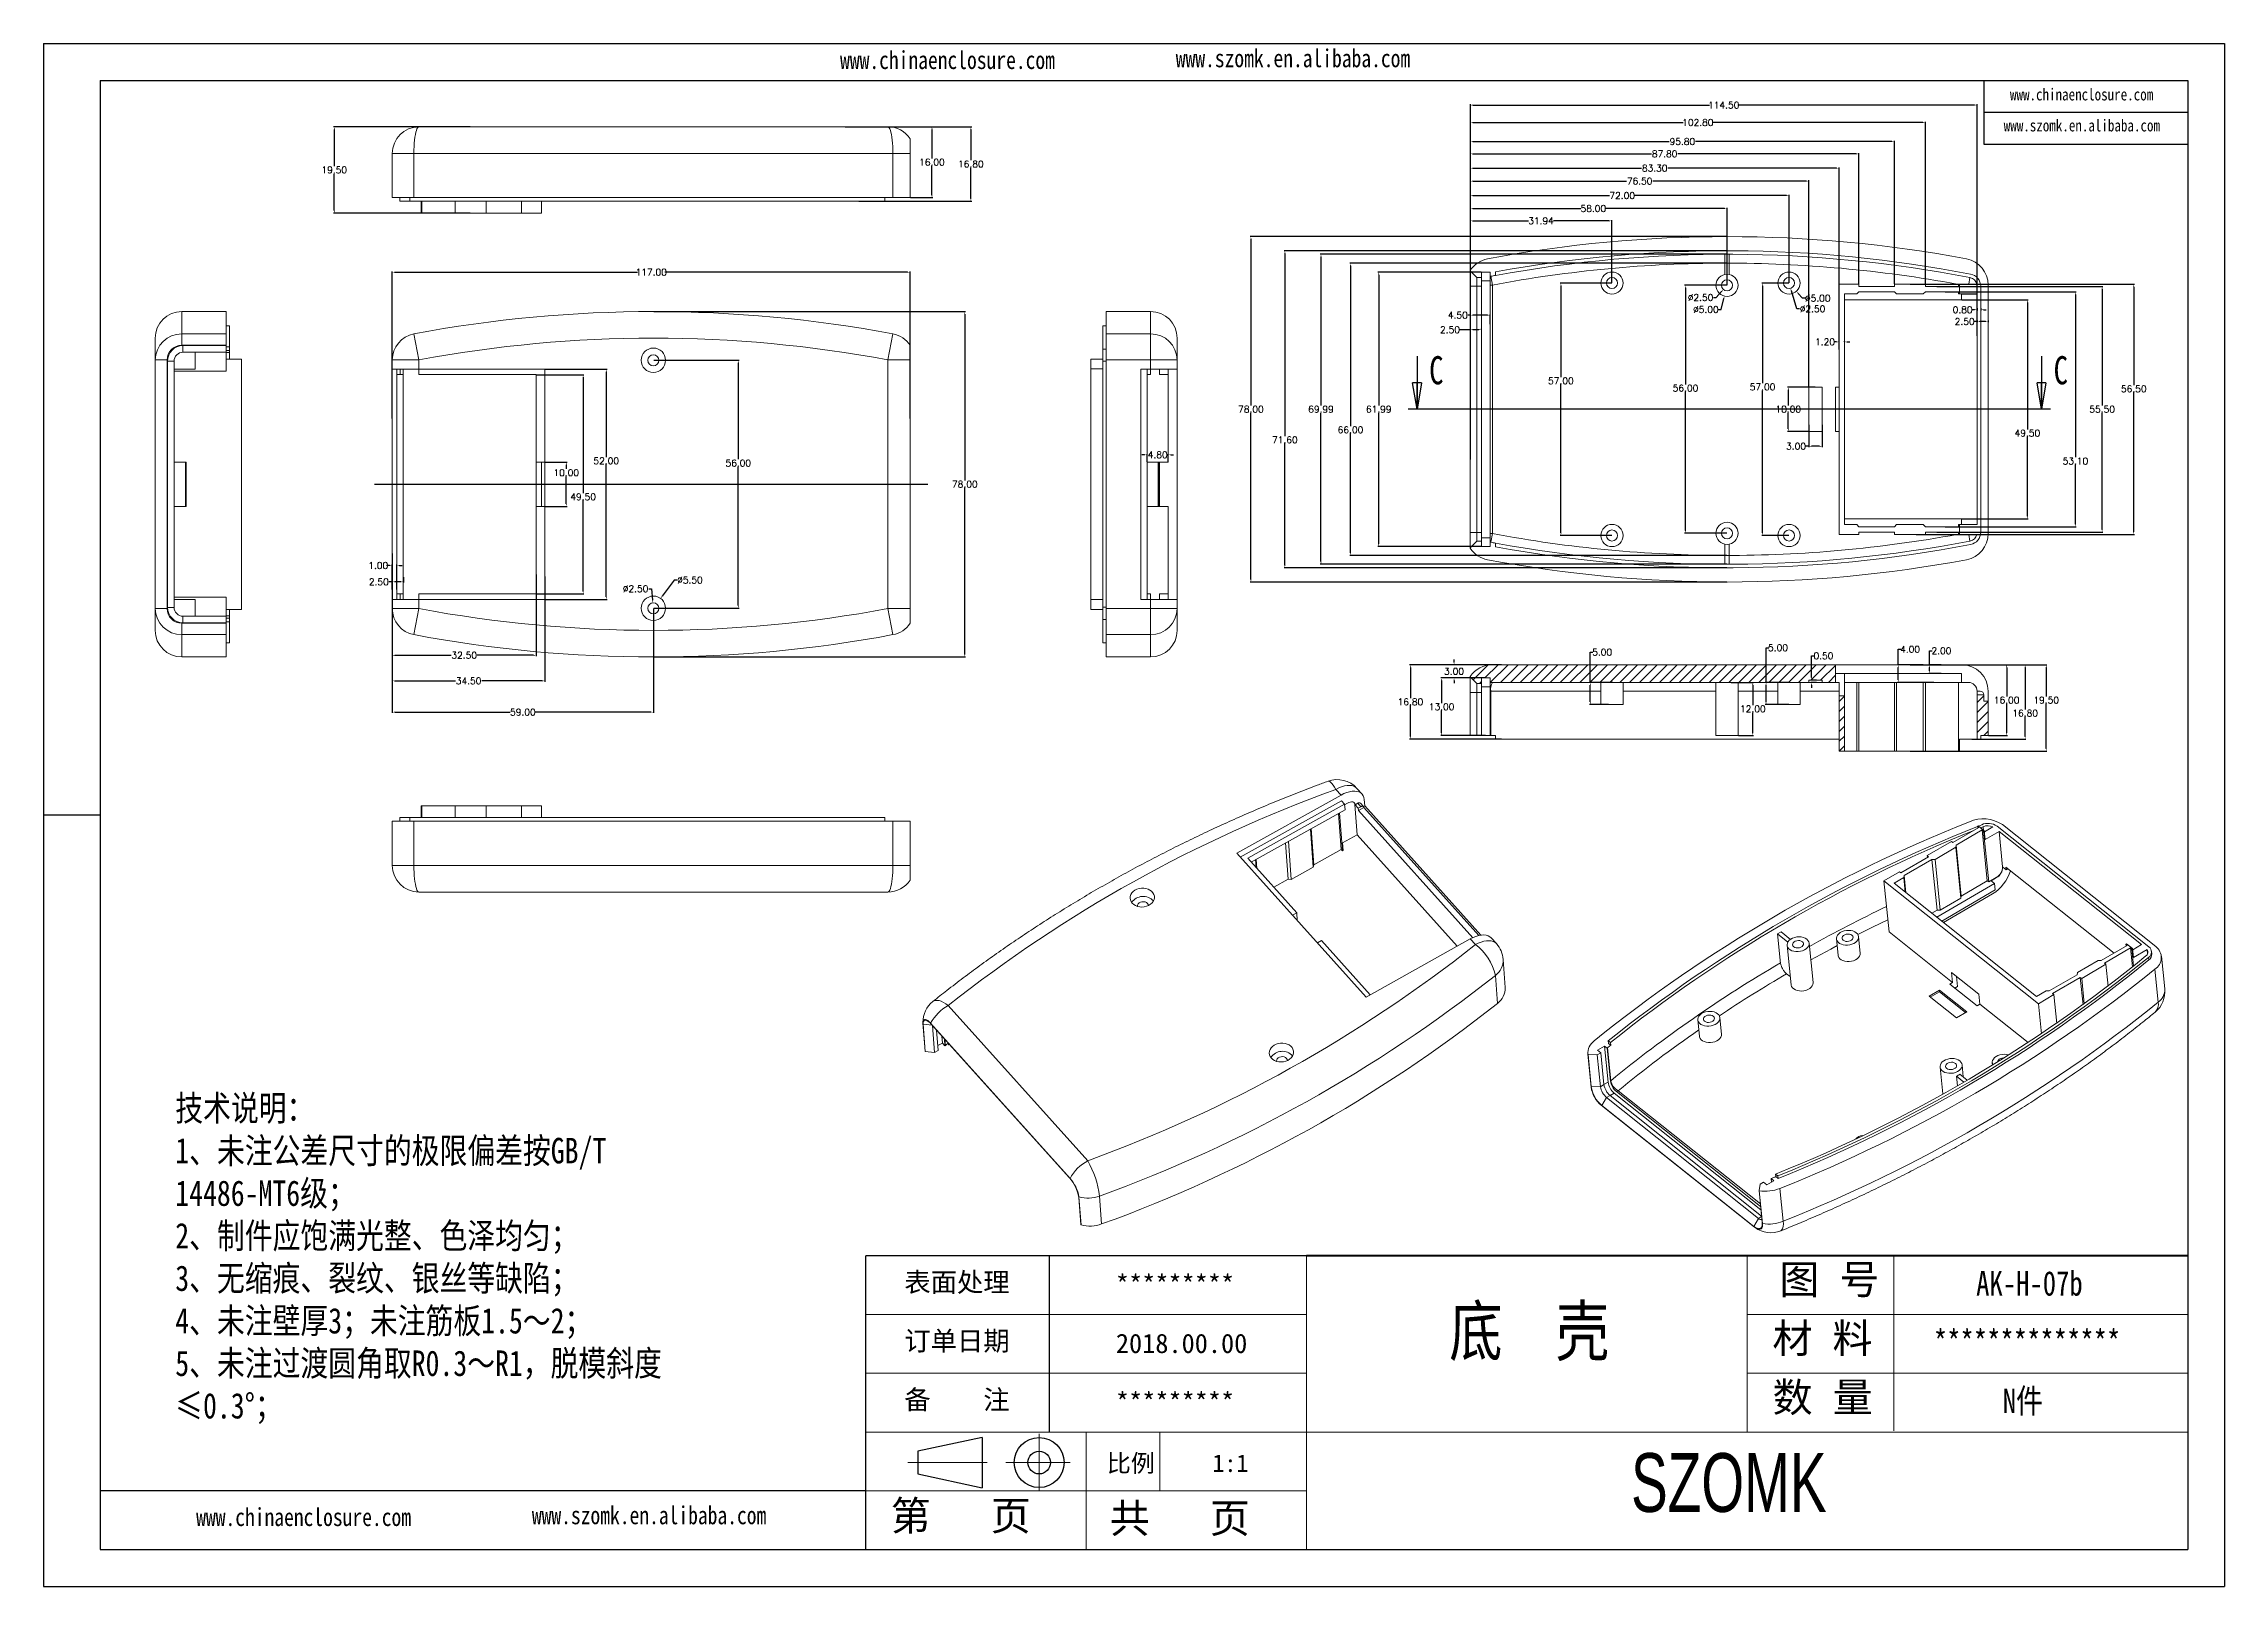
# Model space of a CAD drawing. Header units: inches. Extents: x 3379 to 5004, y 1126 to 1474.
# Drawn here: x 3928.6 to 4421.3, y 1125.7 to 1474 of the extents above; entities that cross this region are included whole.
import ezdxf

# ---------------------------------------------------------------- set-up
doc = ezdxf.new("R2010")
doc.units = ezdxf.units.IN
doc.header["$LTSCALE"] = 15
doc.linetypes.add('CENTER2', pattern=[28.575, 19.05, -3.175, 3.175, -3.175])
doc.layers.add('文字', color=81, linetype='Continuous')
for name, color, linetype, lineweight in [('粗实线', 7, 'Continuous', 30), ('细实线', 3, 'Continuous', 9), ('细点划线', 2, 'CENTER2', 9)]:
    doc.layers.add(name, color=color, linetype=linetype, lineweight=lineweight)
doc.styles.add('SLDTEXTSTYLE0', font='TXT', dxfattribs={"width": 0.75})
doc.styles.get("Standard").update_dxf_attribs({"font": 'txt', "bigfont": 'gbcbig.shx'})
doc.styles.add('宋体', font='', dxfattribs={"width": 0.8, "height": 3.5})
doc.styles.add('长仿宋', font='', dxfattribs={"width": 0.7, "height": 4})
doc.styles.get('宋体').set_extended_font_data('SimSun')
doc.styles.get('长仿宋').set_extended_font_data('SimSun')
doc.dimstyles.new('2', dxfattribs={"dimtxt": 1.5, "dimasz": 0.6, "dimexe": 0.18, "dimexo": 0.0625, "dimgap": 0.09, "dimtad": 0, "dimtih": 1, "dimtoh": 1, "dimzin": 0, "dimdsep": 46, "dimtxsty": 'Standard', "dimcen": 0, "dimadec": 0, "dimazin": 2, "dimtfac": 1, "dimtofl": 0, "dimtmove": 0, "dimatfit": 3, "dimfxl": 1, "dimtolj": 1, "dimtzin": 0, "dimarcsym": 0})
pattern_1 = [(45, (0, -11.662), (-1.122532, 1.122532), [])]

msp = doc.modelspace()

# ---------------------------------------------------------------- texts
at = {"color": 7, "linetype": 'Continuous', "char_height": 6.35, "attachment_point": 1, "style": 'SLDTEXTSTYLE0'}
for insert in [(4241.674, 1403.452), (4382.754, 1403.452)]:
    msp.add_mtext('C', dxfattribs=dict(at, insert=insert))
at = {"char_height": 4.36441, "width": 2480.51141, "attachment_point": 1}
for s, insert in [('{\\fSimHei|b0|i0|c134|p49;表面处理}', (4123.098, 1196.54)), ('{\\fSimHei|b0|i0|c134|p49;*********}', (4170.9, 1195.979)), ('{\\fSimHei|b0|i0|c134|p49;订单日期}', (4123.098, 1183.269)), ('{\\fSimHei|b0|i0|c134|p49;2018.00.00}', (4170.9, 1182.708)), ('{\\fSimHei|b0|i0|c134|p49;备    注}', (4123.098, 1169.998)), ('{\\fSimHei|b0|i0|c134|p49;*********}', (4170.9, 1169.437))]:
    msp.add_mtext(s, dxfattribs=dict(at, insert=insert))
at = {"layer": '文字', "color": 0, "attachment_point": 1, "style": '宋体'}
for s, insert, char_height, width in [('www.chinaenclosure.com', (4108.583, 1472.349), 4.05504, 71.24316), ('www.szomk.en.alibaba.com', (4184.429, 1472.751), 4.05504, 71.24316), ('www.chinaenclosure.com', (4372.898, 1463.903), 2.70336, 47.49544), ('www.szomk.en.alibaba.com', (4371.485, 1456.903), 2.70336, 47.49544), ('{\\H1.111x;技术说明：\\P1、未注公差尺寸的极限偏差按GB/T 14486-MT6级；\\P2、制件应饱满光整、色泽均匀；\\P3、无缩痕、裂纹、银丝等缺陷；\\P4、未注壁厚3；未注筋板1.5～2；\\P5、未注过渡圆角取R0.3～R1，脱模斜度≤0.3%%D；}', (3958.395, 1236.53), 5.184, 116.76651), ('{\\H1.111x;AK-H-07b}', (4365.255, 1196.84), 4.97664, 57.53555), ('底  壳', (4246.191, 1188.849), 11.0592, 141.38789), ('{\\H1.111x;**************}', (4355.682, 1183.569), 4.97664, 57.53555), ('{\\H1.111x;N件}', (4371.275, 1170.298), 4.97664, 57.53555), ('www.chinaenclosure.com', (3963.109, 1143.339), 4.05504, 71.24316), ('www.szomk.en.alibaba.com', (4038.956, 1143.74), 4.05504, 71.24316)]:
    msp.add_mtext(s, dxfattribs=dict(at, insert=insert, char_height=char_height, width=width))
at = {"layer": '粗实线', "insert": (4287.29, 1155.741), "char_height": 13.27104, "width": 148.82158, "attachment_point": 1, "style": '长仿宋'}
msp.add_mtext('{\\fSTXinwei|b0|i0|c134|p2;SZOMK}', dxfattribs=at)
at = {"layer": '细实线', "color": 7, "attachment_point": 1}
for s, insert, char_height, width in [('{\\fSimSun|b0|i0|c134|p54;图 号}', (4320.806, 1198.292), 6.63552, 33.1776), ('{\\fSimSun|b0|i0|c134|p54;材 料   }', (4319.232, 1185.021), 6.63552, 33.1776), ('{\\fSimSun|b0|i0|c134|p54;数 量}', (4319.265, 1171.684), 6.63552, 29.98012), ('{\\fSimSun|b0|i0|c134|p54;比例}', (4168.854, 1155.467), 3.98131, 17.47672), ('{\\fSimSun|b0|i0|c134|p54;1:1}', (4192.701, 1155.467), 3.98131, 17.47672), ('{\\fSimSun|b0|i0|c134|p54;第   页}', (4120.027, 1144.941), 6.63552, 49.7664), ('{\\fSimSun|b0|i0|c134|p54; 共   页}', (4165.022, 1144.377), 6.63552, 49.7664)]:
    msp.add_mtext(s, dxfattribs=dict(at, insert=insert, char_height=char_height, width=width))

# ---------------------------------------------------------------- blocks, each defined once
blk = doc.blocks.new('_CLOSED')
at = {"color": 0, "linetype": 'ByBlock', "lineweight": -2}
for p, q in [((-1, 0.166667), (0, 0)), ((-1, 0.166667), (-1, -0.166667)), ((0, 0), (-1, -0.166667)), ((0, 0), (-1, 0))]:
    blk.add_line(p, q, dxfattribs=at)
blk = doc.blocks.new('*D317')
at = {"color": 0, "lineweight": -2}
for p, q in [((4007.42, 1389.34), (4007.42, 1422.59)), ((4008.02, 1422.41), (4062.83, 1422.41)), ((4123.82, 1422.41), (4069.01, 1422.41)), ((4124.42, 1389.34), (4124.42, 1422.59))]:
    blk.add_line(p, q, dxfattribs=at)
at = {"color": 0}
for points in [[(4008.02, 1422.51), (4008.02, 1422.31), (4007.42, 1422.41)], [(4123.82, 1422.51), (4123.82, 1422.31), (4124.42, 1422.41)]]:
    blk.add_solid(points, dxfattribs=at)
at = {"layer": 'Defpoints', "color": 0}
for p in [(4124.42, 1422.41), (4007.42, 1389.28), (4124.42, 1389.28)]:
    blk.add_point(p, dxfattribs=at)
at = {"color": 0, "insert": (4065.92, 1422.41), "char_height": 1.5, "attachment_point": 5}
blk.add_mtext('\\A1;117.00', dxfattribs=at)
blk = doc.blocks.new('*D318')
at = {"color": 0, "lineweight": -2}
for p, q in [((4066.48, 1413.52), (4136.94, 1413.52)), ((4136.76, 1412.92), (4136.76, 1375.36)), ((4136.76, 1336.12), (4136.76, 1373.68)), ((4066.48, 1335.52), (4136.94, 1335.52))]:
    blk.add_line(p, q, dxfattribs=at)
at = {"color": 0}
for points in [[(4136.66, 1412.92), (4136.86, 1412.92), (4136.76, 1413.52)], [(4136.66, 1336.12), (4136.86, 1336.12), (4136.76, 1335.52)]]:
    blk.add_solid(points, dxfattribs=at)
at = {"layer": 'Defpoints', "color": 0}
for p in [(4066.42, 1413.52), (4066.42, 1335.52), (4136.76, 1335.52)]:
    blk.add_point(p, dxfattribs=at)
at = {"color": 0, "insert": (4136.76, 1374.52), "char_height": 1.5, "attachment_point": 5}
blk.add_mtext('\\A1;78.00', dxfattribs=at)
blk = doc.blocks.new('*D319')
at = {"color": 0, "lineweight": -2}
for p, q in [((4066.48, 1402.52), (4085.78, 1402.52)), ((4085.6, 1401.92), (4085.6, 1380.16)), ((4085.6, 1347.12), (4085.6, 1378.48)), ((4066.48, 1346.52), (4085.78, 1346.52))]:
    blk.add_line(p, q, dxfattribs=at)
at = {"color": 0}
for points in [[(4085.5, 1401.92), (4085.7, 1401.92), (4085.6, 1402.52)], [(4085.5, 1347.12), (4085.7, 1347.12), (4085.6, 1346.52)]]:
    blk.add_solid(points, dxfattribs=at)
at = {"layer": 'Defpoints', "color": 0}
for p in [(4066.42, 1402.52), (4066.42, 1346.52), (4085.6, 1346.52)]:
    blk.add_point(p, dxfattribs=at)
at = {"color": 0, "insert": (4085.6, 1379.32), "char_height": 1.5, "attachment_point": 5}
blk.add_mtext('\\A1;56.00', dxfattribs=at)
blk = doc.blocks.new('*D320')
at = {"color": 0, "lineweight": -2}
for p, q in [((4041.98, 1400.52), (4055.94, 1400.52)), ((4055.76, 1399.92), (4055.76, 1380.65)), ((4055.76, 1349.12), (4055.76, 1378.97)), ((4041.98, 1348.52), (4055.94, 1348.52))]:
    blk.add_line(p, q, dxfattribs=at)
at = {"color": 0}
for points in [[(4055.66, 1399.92), (4055.86, 1399.92), (4055.76, 1400.52)], [(4055.66, 1349.12), (4055.86, 1349.12), (4055.76, 1348.52)]]:
    blk.add_solid(points, dxfattribs=at)
at = {"layer": 'Defpoints', "color": 0}
for p in [(4041.92, 1400.52), (4055.76, 1400.52), (4041.92, 1348.52)]:
    blk.add_point(p, dxfattribs=at)
at = {"color": 0, "insert": (4055.76, 1379.81), "char_height": 1.5, "attachment_point": 5}
blk.add_mtext('\\A1;52.00', dxfattribs=at)
blk = doc.blocks.new('*D321')
at = {"color": 0, "lineweight": -2}
for p, q in [((4039.98, 1399.27), (4050.72, 1399.27)), ((4050.54, 1398.67), (4050.54, 1372.52)), ((4050.54, 1350.37), (4050.54, 1370.84)), ((4039.98, 1349.77), (4050.72, 1349.77))]:
    blk.add_line(p, q, dxfattribs=at)
at = {"color": 0}
for points in [[(4050.44, 1398.67), (4050.64, 1398.67), (4050.54, 1399.27)], [(4050.44, 1350.37), (4050.64, 1350.37), (4050.54, 1349.77)]]:
    blk.add_solid(points, dxfattribs=at)
at = {"layer": 'Defpoints', "color": 0}
for p in [(4039.92, 1399.27), (4050.54, 1399.27), (4039.92, 1349.77)]:
    blk.add_point(p, dxfattribs=at)
at = {"color": 0, "insert": (4050.54, 1371.68), "char_height": 1.5, "attachment_point": 5}
blk.add_mtext('\\A1;49.50', dxfattribs=at)
blk = doc.blocks.new('*D322')
at = {"color": 0, "lineweight": -2}
for p, q in [((4041.98, 1379.52), (4046.91, 1379.52)), ((4046.73, 1378.92), (4046.73, 1377.98)), ((4046.73, 1370.12), (4046.73, 1376.3)), ((4041.98, 1369.52), (4046.91, 1369.52))]:
    blk.add_line(p, q, dxfattribs=at)
at = {"color": 0}
for points in [[(4046.63, 1378.92), (4046.83, 1378.92), (4046.73, 1379.52)], [(4046.63, 1370.12), (4046.83, 1370.12), (4046.73, 1369.52)]]:
    blk.add_solid(points, dxfattribs=at)
at = {"layer": 'Defpoints', "color": 0}
for p in [(4041.92, 1379.52), (4046.73, 1379.52), (4041.92, 1369.52)]:
    blk.add_point(p, dxfattribs=at)
at = {"color": 0, "insert": (4046.73, 1377.14), "char_height": 1.5, "attachment_point": 5}
blk.add_mtext('\\A1;10.00', dxfattribs=at)
blk = doc.blocks.new('*D323')
at = {"color": 0, "lineweight": -2}
for p, q in [((4006.82, 1356.19), (4006.09, 1356.19)), ((4007.42, 1350.78), (4007.42, 1356.37)), ((4008.42, 1350.78), (4008.42, 1356.37)), ((4009.02, 1356.19), (4009.62, 1356.19))]:
    blk.add_line(p, q, dxfattribs=at)
at = {"color": 0}
for points in [[(4006.82, 1356.29), (4006.82, 1356.09), (4007.42, 1356.19)], [(4009.02, 1356.29), (4009.02, 1356.09), (4008.42, 1356.19)]]:
    blk.add_solid(points, dxfattribs=at)
at = {"layer": 'Defpoints', "color": 0}
for p in [(4008.42, 1356.19), (4007.42, 1350.71), (4008.42, 1350.71)]:
    blk.add_point(p, dxfattribs=at)
at = {"color": 0, "insert": (4004.25, 1356.19), "char_height": 1.5, "attachment_point": 5}
blk.add_mtext('\\A1;1.00', dxfattribs=at)
blk = doc.blocks.new('*D324')
at = {"color": 0, "lineweight": -2}
for p, q in [((4007.42, 1352.49), (4006.61, 1352.49)), ((4007.42, 1353.51), (4007.42, 1352.31)), ((4009.32, 1352.49), (4008.02, 1352.49)), ((4009.92, 1353.51), (4009.92, 1352.31))]:
    blk.add_line(p, q, dxfattribs=at)
at = {"color": 0}
for points in [[(4008.02, 1352.59), (4008.02, 1352.39), (4007.42, 1352.49)], [(4009.32, 1352.59), (4009.32, 1352.39), (4009.92, 1352.49)]]:
    blk.add_solid(points, dxfattribs=at)
at = {"layer": 'Defpoints', "color": 0}
for p in [(4007.42, 1353.57), (4009.92, 1353.57), (4009.92, 1352.49)]:
    blk.add_point(p, dxfattribs=at)
at = {"color": 0, "insert": (4004.39, 1352.49), "char_height": 1.5, "attachment_point": 5}
blk.add_mtext('\\A1;2.50', dxfattribs=at)
blk = doc.blocks.new('*D325')
at = {"color": 0, "lineweight": -2}
for p, q in [((4007.42, 1350.65), (4007.42, 1335.72)), ((4039.92, 1354.15), (4039.92, 1335.72)), ((4008.02, 1335.9), (4020.7, 1335.9)), ((4039.32, 1335.9), (4026.63, 1335.9))]:
    blk.add_line(p, q, dxfattribs=at)
at = {"color": 0}
for points in [[(4008.02, 1336), (4008.02, 1335.8), (4007.42, 1335.9)], [(4039.32, 1336), (4039.32, 1335.8), (4039.92, 1335.9)]]:
    blk.add_solid(points, dxfattribs=at)
at = {"layer": 'Defpoints', "color": 0}
for p in [(4007.42, 1350.71), (4039.92, 1354.21), (4039.92, 1335.9)]:
    blk.add_point(p, dxfattribs=at)
at = {"color": 0, "insert": (4023.67, 1335.9), "char_height": 1.5, "attachment_point": 5}
blk.add_mtext('\\A1;32.50', dxfattribs=at)
blk = doc.blocks.new('*D326')
at = {"color": 0, "lineweight": -2}
for p, q in [((4007.42, 1350.59), (4007.42, 1329.94)), ((4041.92, 1353.71), (4041.92, 1329.94)), ((4008.02, 1330.12), (4021.7, 1330.12)), ((4041.32, 1330.12), (4027.63, 1330.12))]:
    blk.add_line(p, q, dxfattribs=at)
at = {"color": 0}
for points in [[(4008.02, 1330.22), (4008.02, 1330.02), (4007.42, 1330.12)], [(4041.32, 1330.22), (4041.32, 1330.02), (4041.92, 1330.12)]]:
    blk.add_solid(points, dxfattribs=at)
at = {"layer": 'Defpoints', "color": 0}
for p in [(4007.42, 1350.65), (4041.92, 1353.77), (4007.42, 1330.12)]:
    blk.add_point(p, dxfattribs=at)
at = {"color": 0, "insert": (4024.67, 1330.12), "char_height": 1.5, "attachment_point": 5}
blk.add_mtext('\\A1;34.50', dxfattribs=at)
blk = doc.blocks.new('*D327')
at = {"color": 0, "lineweight": -2}
for p, q in [((4007.42, 1358.86), (4007.42, 1322.89)), ((4066.42, 1346.46), (4066.42, 1322.89)), ((4008.02, 1323.07), (4034.08, 1323.07)), ((4065.82, 1323.07), (4039.76, 1323.07))]:
    blk.add_line(p, q, dxfattribs=at)
at = {"color": 0}
for points in [[(4008.02, 1323.17), (4008.02, 1322.97), (4007.42, 1323.07)], [(4065.82, 1323.17), (4065.82, 1322.97), (4066.42, 1323.07)]]:
    blk.add_solid(points, dxfattribs=at)
at = {"layer": 'Defpoints', "color": 0}
for p in [(4007.42, 1358.92), (4066.42, 1346.52), (4066.42, 1323.07)]:
    blk.add_point(p, dxfattribs=at)
at = {"color": 0, "insert": (4036.92, 1323.07), "char_height": 1.5, "attachment_point": 5}
blk.add_mtext('\\A1;59.00', dxfattribs=at)
blk = doc.blocks.new('*D328')
at = {"color": 0, "lineweight": -2}
for p, q in [((4115.14, 1455.24), (4129.53, 1455.24)), ((4129.35, 1454.64), (4129.35, 1448.08)), ((4129.35, 1439.84), (4129.35, 1446.4)), ((4124.48, 1439.24), (4129.53, 1439.24))]:
    blk.add_line(p, q, dxfattribs=at)
at = {"color": 0}
for points in [[(4129.25, 1454.64), (4129.45, 1454.64), (4129.35, 1455.24)], [(4129.25, 1439.84), (4129.45, 1439.84), (4129.35, 1439.24)]]:
    blk.add_solid(points, dxfattribs=at)
at = {"layer": 'Defpoints', "color": 0}
for p in [(4115.08, 1455.24), (4129.35, 1455.24), (4124.42, 1439.24)]:
    blk.add_point(p, dxfattribs=at)
at = {"color": 0, "insert": (4129.35, 1447.24), "char_height": 1.5, "attachment_point": 5}
blk.add_mtext('\\A1;16.00', dxfattribs=at)
blk = doc.blocks.new('*D329')
at = {"color": 0, "lineweight": -2}
for p, q in [((4109.77, 1455.24), (4138.32, 1455.24)), ((4138.14, 1454.64), (4138.14, 1447.68)), ((4138.14, 1439.04), (4138.14, 1446)), ((4112.85, 1438.44), (4138.32, 1438.44))]:
    blk.add_line(p, q, dxfattribs=at)
at = {"color": 0}
for points in [[(4138.04, 1454.64), (4138.24, 1454.64), (4138.14, 1455.24)], [(4138.04, 1439.04), (4138.24, 1439.04), (4138.14, 1438.44)]]:
    blk.add_solid(points, dxfattribs=at)
at = {"layer": 'Defpoints', "color": 0}
for p in [(4109.71, 1455.24), (4138.14, 1455.24), (4112.79, 1438.44)]:
    blk.add_point(p, dxfattribs=at)
at = {"color": 0, "insert": (4138.14, 1446.84), "char_height": 1.5, "attachment_point": 5}
blk.add_mtext('\\A1;16.80', dxfattribs=at)
blk = doc.blocks.new('*D330')
at = {"color": 0, "lineweight": -2}
for p, q in [((4025.05, 1455.24), (3994.14, 1455.24)), ((3994.32, 1454.64), (3994.32, 1446.33)), ((3994.32, 1436.34), (3994.32, 1444.65)), ((4025.05, 1435.74), (3994.14, 1435.74))]:
    blk.add_line(p, q, dxfattribs=at)
at = {"color": 0}
for points in [[(3994.22, 1454.64), (3994.42, 1454.64), (3994.32, 1455.24)], [(3994.22, 1436.34), (3994.42, 1436.34), (3994.32, 1435.74)]]:
    blk.add_solid(points, dxfattribs=at)
at = {"layer": 'Defpoints', "color": 0}
for p in [(3994.32, 1455.24), (4025.12, 1455.24), (4025.12, 1435.74)]:
    blk.add_point(p, dxfattribs=at)
at = {"color": 0, "insert": (3994.32, 1445.49), "char_height": 1.5, "attachment_point": 5}
blk.add_mtext('\\A1;19.50', dxfattribs=at)
blk = doc.blocks.new('*D331')
at = {"color": 0, "lineweight": -2}
for p, q in [((4282.91, 1419.95), (4271.26, 1419.95)), ((4271.44, 1419.35), (4271.44, 1398.7)), ((4271.44, 1363.55), (4271.44, 1397.02)), ((4282.91, 1362.95), (4271.26, 1362.95))]:
    blk.add_line(p, q, dxfattribs=at)
at = {"color": 0}
for points in [[(4271.34, 1419.35), (4271.54, 1419.35), (4271.44, 1419.95)], [(4271.34, 1363.55), (4271.54, 1363.55), (4271.44, 1362.95)]]:
    blk.add_solid(points, dxfattribs=at)
at = {"layer": 'Defpoints', "color": 0}
for p in [(4271.44, 1419.95), (4282.98, 1419.95), (4282.98, 1362.95)]:
    blk.add_point(p, dxfattribs=at)
at = {"color": 0, "insert": (4271.44, 1397.86), "char_height": 1.5, "attachment_point": 5}
blk.add_mtext('\\A1;57.00', dxfattribs=at)
blk = doc.blocks.new('*D332')
at = {"color": 0, "lineweight": -2}
for p, q in [((4308.91, 1419.45), (4299.4, 1419.45)), ((4299.58, 1418.85), (4299.58, 1397.08)), ((4299.58, 1364.05), (4299.58, 1395.4)), ((4308.91, 1363.45), (4299.4, 1363.45))]:
    blk.add_line(p, q, dxfattribs=at)
at = {"color": 0}
for points in [[(4299.48, 1418.85), (4299.68, 1418.85), (4299.58, 1419.45)], [(4299.48, 1364.05), (4299.68, 1364.05), (4299.58, 1363.45)]]:
    blk.add_solid(points, dxfattribs=at)
at = {"layer": 'Defpoints', "color": 0}
for p in [(4308.98, 1419.45), (4299.58, 1363.45), (4308.98, 1363.45)]:
    blk.add_point(p, dxfattribs=at)
at = {"color": 0, "insert": (4299.58, 1396.24), "char_height": 1.5, "attachment_point": 5}
blk.add_mtext('\\A1;56.00', dxfattribs=at)
blk = doc.blocks.new('*D333')
at = {"color": 0, "lineweight": -2}
for p, q in [((4322.91, 1419.95), (4316.83, 1419.95)), ((4317.01, 1419.35), (4317.01, 1397.33)), ((4317.01, 1363.55), (4317.01, 1395.65)), ((4322.91, 1362.95), (4316.83, 1362.95))]:
    blk.add_line(p, q, dxfattribs=at)
at = {"color": 0}
for points in [[(4316.91, 1419.35), (4317.11, 1419.35), (4317.01, 1419.95)], [(4316.91, 1363.55), (4317.11, 1363.55), (4317.01, 1362.95)]]:
    blk.add_solid(points, dxfattribs=at)
at = {"layer": 'Defpoints', "color": 0}
for p in [(4317.01, 1419.95), (4322.98, 1419.95), (4322.98, 1362.95)]:
    blk.add_point(p, dxfattribs=at)
at = {"color": 0, "insert": (4317.01, 1396.49), "char_height": 1.5, "attachment_point": 5}
blk.add_mtext('\\A1;57.00', dxfattribs=at)
blk = doc.blocks.new('*D334')
at = {"color": 0, "lineweight": -2}
for p, q in [((4307.63, 1413.99), (4308.24, 1416.44)), ((4307.03, 1413.99), (4307.63, 1413.99))]:
    blk.add_line(p, q, dxfattribs=at)
at = {"color": 0}
blk.add_solid([(4308.14, 1416.47), (4308.33, 1416.42), (4308.38, 1417.02)], dxfattribs=at)
at = {"layer": 'Defpoints', "color": 0}
for p in [(4309.57, 1421.88), (4308.38, 1417.02)]:
    blk.add_point(p, dxfattribs=at)
at = {"color": 0, "insert": (4304.19, 1413.99), "char_height": 1.5, "attachment_point": 5}
blk.add_mtext('\\A1;∅5.00', dxfattribs=at)
blk = doc.blocks.new('*D335')
at = {"color": 0, "lineweight": -2}
for p, q in [((4305.95, 1416.68), (4306.55, 1416.68)), ((4306.55, 1416.68), (4307.76, 1418.06))]:
    blk.add_line(p, q, dxfattribs=at)
at = {"color": 0}
blk.add_solid([(4307.68, 1418.12), (4307.84, 1417.99), (4308.15, 1418.51)], dxfattribs=at)
at = {"layer": 'Defpoints', "color": 0}
for p in [(4309.8, 1420.39), (4308.15, 1418.51)]:
    blk.add_point(p, dxfattribs=at)
at = {"color": 0, "insert": (4302.99, 1416.68), "char_height": 1.5, "attachment_point": 5}
blk.add_mtext('\\A1;∅2.50', dxfattribs=at)
blk = doc.blocks.new('*D336')
at = {"color": 0, "lineweight": -2}
for p, q in [((4326.02, 1416.52), (4325.03, 1417.63)), ((4326.62, 1416.52), (4326.02, 1416.52))]:
    blk.add_line(p, q, dxfattribs=at)
at = {"color": 0}
blk.add_solid([(4325.11, 1417.7), (4324.96, 1417.57), (4324.64, 1418.08)], dxfattribs=at)
at = {"layer": 'Defpoints', "color": 0}
for p in [(4321.32, 1421.82), (4324.64, 1418.08)]:
    blk.add_point(p, dxfattribs=at)
at = {"color": 0, "insert": (4329.46, 1416.52), "char_height": 1.5, "attachment_point": 5}
blk.add_mtext('\\A1;∅5.00', dxfattribs=at)
blk = doc.blocks.new('*D337')
at = {"color": 0, "lineweight": -2}
for p, q in [((4324.73, 1414.12), (4323.51, 1418.18)), ((4325.33, 1414.12), (4324.73, 1414.12))]:
    blk.add_line(p, q, dxfattribs=at)
at = {"color": 0}
blk.add_solid([(4323.6, 1418.21), (4323.41, 1418.15), (4323.34, 1418.75)], dxfattribs=at)
at = {"layer": 'Defpoints', "color": 0}
for p in [(4322.62, 1421.15), (4323.34, 1418.75)]:
    blk.add_point(p, dxfattribs=at)
at = {"color": 0, "insert": (4328.29, 1414.12), "char_height": 1.5, "attachment_point": 5}
blk.add_mtext('\\A1;∅2.50', dxfattribs=at)
blk = doc.blocks.new('*D338')
at = {"color": 0, "lineweight": -2}
for p, q in [((4308.91, 1430.45), (4201.23, 1430.45)), ((4201.41, 1429.85), (4201.41, 1392.29)), ((4201.41, 1353.05), (4201.41, 1390.61)), ((4308.91, 1352.45), (4201.23, 1352.45))]:
    blk.add_line(p, q, dxfattribs=at)
at = {"color": 0}
for points in [[(4201.31, 1429.85), (4201.51, 1429.85), (4201.41, 1430.45)], [(4201.31, 1353.05), (4201.51, 1353.05), (4201.41, 1352.45)]]:
    blk.add_solid(points, dxfattribs=at)
at = {"layer": 'Defpoints', "color": 0}
for p in [(4201.41, 1430.45), (4308.98, 1430.45), (4308.98, 1352.45)]:
    blk.add_point(p, dxfattribs=at)
at = {"color": 0, "insert": (4201.41, 1391.45), "char_height": 1.5, "attachment_point": 5}
blk.add_mtext('\\A1;78.00', dxfattribs=at)
blk = doc.blocks.new('*D339')
at = {"color": 0, "lineweight": -2}
for p, q in [((4308.91, 1427.25), (4208.9, 1427.25)), ((4209.08, 1426.65), (4209.08, 1385.39)), ((4209.08, 1356.25), (4209.08, 1383.71)), ((4308.91, 1355.65), (4208.9, 1355.65))]:
    blk.add_line(p, q, dxfattribs=at)
at = {"color": 0}
for points in [[(4208.98, 1426.65), (4209.18, 1426.65), (4209.08, 1427.25)], [(4208.98, 1356.25), (4209.18, 1356.25), (4209.08, 1355.65)]]:
    blk.add_solid(points, dxfattribs=at)
at = {"layer": 'Defpoints', "color": 0}
for p in [(4209.08, 1427.25), (4308.98, 1427.25), (4308.98, 1355.65)]:
    blk.add_point(p, dxfattribs=at)
at = {"color": 0, "insert": (4209.08, 1384.55), "char_height": 1.5, "attachment_point": 5}
blk.add_mtext('\\A1;71.60', dxfattribs=at)
blk = doc.blocks.new('*D340')
at = {"color": 0, "lineweight": -2}
for p, q in [((4308.91, 1426.45), (4217.06, 1426.45)), ((4217.24, 1425.85), (4217.24, 1392.29)), ((4217.24, 1357.05), (4217.24, 1390.61)), ((4308.91, 1356.45), (4217.06, 1356.45))]:
    blk.add_line(p, q, dxfattribs=at)
at = {"color": 0}
for points in [[(4217.14, 1425.85), (4217.34, 1425.85), (4217.24, 1426.45)], [(4217.14, 1357.05), (4217.34, 1357.05), (4217.24, 1356.45)]]:
    blk.add_solid(points, dxfattribs=at)
at = {"layer": 'Defpoints', "color": 0}
for p in [(4308.98, 1426.45), (4217.24, 1356.45), (4308.98, 1356.45)]:
    blk.add_point(p, dxfattribs=at)
at = {"color": 0, "insert": (4217.24, 1391.45), "char_height": 1.5, "attachment_point": 5}
blk.add_mtext('\\A1;69.99', dxfattribs=at)
blk = doc.blocks.new('*D341')
at = {"color": 0, "lineweight": -2}
for p, q in [((4308.91, 1424.45), (4223.72, 1424.45)), ((4223.9, 1423.85), (4223.9, 1387.65)), ((4223.9, 1359.05), (4223.9, 1385.97)), ((4308.91, 1358.45), (4223.72, 1358.45))]:
    blk.add_line(p, q, dxfattribs=at)
at = {"color": 0}
for points in [[(4223.8, 1423.85), (4224, 1423.85), (4223.9, 1424.45)], [(4223.8, 1359.05), (4224, 1359.05), (4223.9, 1358.45)]]:
    blk.add_solid(points, dxfattribs=at)
at = {"layer": 'Defpoints', "color": 0}
for p in [(4223.9, 1424.45), (4308.98, 1424.45), (4308.98, 1358.45)]:
    blk.add_point(p, dxfattribs=at)
at = {"color": 0, "insert": (4223.9, 1386.81), "char_height": 1.5, "attachment_point": 5}
blk.add_mtext('\\A1;66.00', dxfattribs=at)
blk = doc.blocks.new('*D342')
at = {"color": 0, "lineweight": -2}
for p, q in [((4253.41, 1422.45), (4230.1, 1422.45)), ((4230.28, 1421.85), (4230.28, 1392.29)), ((4230.28, 1361.05), (4230.28, 1390.61)), ((4253.41, 1360.45), (4230.1, 1360.45))]:
    blk.add_line(p, q, dxfattribs=at)
at = {"color": 0}
for points in [[(4230.18, 1421.85), (4230.38, 1421.85), (4230.28, 1422.45)], [(4230.18, 1361.05), (4230.38, 1361.05), (4230.28, 1360.45)]]:
    blk.add_solid(points, dxfattribs=at)
at = {"layer": 'Defpoints', "color": 0}
for p in [(4230.28, 1422.45), (4253.48, 1422.45), (4253.48, 1360.45)]:
    blk.add_point(p, dxfattribs=at)
at = {"color": 0, "insert": (4230.28, 1391.45), "char_height": 1.5, "attachment_point": 5}
blk.add_mtext('\\A1;61.99', dxfattribs=at)
blk = doc.blocks.new('*D344')
at = {"color": 0, "lineweight": -2}
for p, q in [((4362.04, 1416.2), (4377.01, 1416.2)), ((4376.83, 1415.6), (4376.83, 1386.92)), ((4376.83, 1367.3), (4376.83, 1385.24)), ((4362.04, 1366.7), (4377.01, 1366.7))]:
    blk.add_line(p, q, dxfattribs=at)
at = {"color": 0}
for points in [[(4376.73, 1415.6), (4376.93, 1415.6), (4376.83, 1416.2)], [(4376.73, 1367.3), (4376.93, 1367.3), (4376.83, 1366.7)]]:
    blk.add_solid(points, dxfattribs=at)
at = {"layer": 'Defpoints', "color": 0}
for p in [(4361.98, 1416.2), (4376.83, 1416.2), (4361.98, 1366.7)]:
    blk.add_point(p, dxfattribs=at)
at = {"color": 0, "insert": (4376.83, 1386.08), "char_height": 1.5, "attachment_point": 5}
blk.add_mtext('\\A1;49.50', dxfattribs=at)
blk = doc.blocks.new('*D345')
at = {"color": 0, "lineweight": -2}
for p, q in [((4358.27, 1418), (4387.86, 1418)), ((4387.68, 1417.4), (4387.68, 1380.61)), ((4387.68, 1365.5), (4387.68, 1378.93)), ((4358.27, 1364.9), (4387.86, 1364.9))]:
    blk.add_line(p, q, dxfattribs=at)
at = {"color": 0}
for points in [[(4387.58, 1417.4), (4387.78, 1417.4), (4387.68, 1418)], [(4387.58, 1365.5), (4387.78, 1365.5), (4387.68, 1364.9)]]:
    blk.add_solid(points, dxfattribs=at)
at = {"layer": 'Defpoints', "color": 0}
for p in [(4358.21, 1418), (4387.68, 1418), (4358.21, 1364.9)]:
    blk.add_point(p, dxfattribs=at)
at = {"color": 0, "insert": (4387.68, 1379.77), "char_height": 1.5, "attachment_point": 5}
blk.add_mtext('\\A1;53.10', dxfattribs=at)
blk = doc.blocks.new('*D346')
at = {"color": 0, "lineweight": -2}
for p, q in [((4356.38, 1419.2), (4393.9, 1419.2)), ((4393.72, 1418.6), (4393.72, 1392.29)), ((4393.72, 1364.3), (4393.72, 1390.61)), ((4356.38, 1363.7), (4393.9, 1363.7))]:
    blk.add_line(p, q, dxfattribs=at)
at = {"color": 0}
for points in [[(4393.62, 1418.6), (4393.82, 1418.6), (4393.72, 1419.2)], [(4393.62, 1364.3), (4393.82, 1364.3), (4393.72, 1363.7)]]:
    blk.add_solid(points, dxfattribs=at)
at = {"layer": 'Defpoints', "color": 0}
for p in [(4356.32, 1419.2), (4393.72, 1419.2), (4356.32, 1363.7)]:
    blk.add_point(p, dxfattribs=at)
at = {"color": 0, "insert": (4393.72, 1391.45), "char_height": 1.5, "attachment_point": 5}
blk.add_mtext('\\A1;55.50', dxfattribs=at)
blk = doc.blocks.new('*D347')
at = {"color": 0, "lineweight": -2}
for p, q in [((4350.34, 1419.7), (4401.04, 1419.7)), ((4400.86, 1419.1), (4400.86, 1396.89)), ((4400.86, 1363.8), (4400.86, 1395.21)), ((4351.68, 1363.2), (4401.04, 1363.2))]:
    blk.add_line(p, q, dxfattribs=at)
at = {"color": 0}
for points in [[(4400.76, 1419.1), (4400.96, 1419.1), (4400.86, 1419.7)], [(4400.76, 1363.8), (4400.96, 1363.8), (4400.86, 1363.2)]]:
    blk.add_solid(points, dxfattribs=at)
at = {"layer": 'Defpoints', "color": 0}
for p in [(4350.28, 1419.7), (4400.86, 1419.7), (4351.62, 1363.2)]:
    blk.add_point(p, dxfattribs=at)
at = {"color": 0, "insert": (4400.86, 1396.05), "char_height": 1.5, "attachment_point": 5}
blk.add_mtext('\\A1;56.50', dxfattribs=at)
blk = doc.blocks.new('*D348')
at = {"color": 0, "lineweight": -2}
for p, q in [((4250.98, 1414.72), (4250.98, 1434.18)), ((4251.58, 1434), (4264.11, 1434)), ((4282.31, 1434), (4269.79, 1434)), ((4282.91, 1420.01), (4282.91, 1434.18))]:
    blk.add_line(p, q, dxfattribs=at)
at = {"color": 0}
for points in [[(4251.58, 1434.1), (4251.58, 1433.9), (4250.98, 1434)], [(4282.31, 1434.1), (4282.31, 1433.9), (4282.91, 1434)]]:
    blk.add_solid(points, dxfattribs=at)
at = {"layer": 'Defpoints', "color": 0}
for p in [(4282.91, 1434), (4282.91, 1419.95), (4250.98, 1414.65)]:
    blk.add_point(p, dxfattribs=at)
at = {"color": 0, "insert": (4266.95, 1434), "char_height": 1.5, "attachment_point": 5}
blk.add_mtext('\\A1;31.94', dxfattribs=at)
blk = doc.blocks.new('*D349')
at = {"color": 0, "lineweight": -2}
for p, q in [((4250.98, 1409.43), (4248.6, 1409.43)), ((4250.98, 1409.49), (4250.98, 1409.61)), ((4252.88, 1409.43), (4251.58, 1409.43)), ((4253.48, 1409.49), (4253.48, 1409.61))]:
    blk.add_line(p, q, dxfattribs=at)
at = {"color": 0}
for points in [[(4251.58, 1409.53), (4251.58, 1409.33), (4250.98, 1409.43)], [(4252.88, 1409.53), (4252.88, 1409.33), (4253.48, 1409.43)]]:
    blk.add_solid(points, dxfattribs=at)
at = {"layer": 'Defpoints', "color": 0}
for p in [(4250.98, 1409.43), (4253.48, 1409.43), (4253.48, 1409.43)]:
    blk.add_point(p, dxfattribs=at)
at = {"color": 0, "insert": (4246.38, 1409.43), "char_height": 1.5, "attachment_point": 5}
blk.add_mtext('\\A1;2.50', dxfattribs=at)
blk = doc.blocks.new('*D350')
at = {"color": 0, "lineweight": -2}
for p, q in [((4250.98, 1412.71), (4250.38, 1412.71)), ((4250.98, 1411.45), (4250.98, 1412.89)), ((4254.88, 1412.71), (4251.58, 1412.71)), ((4255.48, 1410.67), (4255.48, 1412.89))]:
    blk.add_line(p, q, dxfattribs=at)
at = {"color": 0}
for points in [[(4251.58, 1412.81), (4251.58, 1412.61), (4250.98, 1412.71)], [(4254.88, 1412.81), (4254.88, 1412.61), (4255.48, 1412.71)]]:
    blk.add_solid(points, dxfattribs=at)
at = {"layer": 'Defpoints', "color": 0}
for p in [(4250.98, 1412.71), (4250.98, 1411.39), (4255.48, 1410.61)]:
    blk.add_point(p, dxfattribs=at)
at = {"color": 0, "insert": (4248.16, 1412.71), "char_height": 1.5, "attachment_point": 5}
blk.add_mtext('\\A1;4.50', dxfattribs=at)
blk = doc.blocks.new('*D351')
at = {"color": 0, "lineweight": -2}
for p, q in [((4250.98, 1414.78), (4250.98, 1436.97)), ((4251.58, 1436.79), (4275.93, 1436.79)), ((4308.38, 1436.79), (4281.61, 1436.79)), ((4308.98, 1419.51), (4308.98, 1436.97))]:
    blk.add_line(p, q, dxfattribs=at)
at = {"color": 0}
for points in [[(4251.58, 1436.89), (4251.58, 1436.69), (4250.98, 1436.79)], [(4308.38, 1436.89), (4308.38, 1436.69), (4308.98, 1436.79)]]:
    blk.add_solid(points, dxfattribs=at)
at = {"layer": 'Defpoints', "color": 0}
for p in [(4308.98, 1436.79), (4308.98, 1419.45), (4250.98, 1414.72)]:
    blk.add_point(p, dxfattribs=at)
at = {"color": 0, "insert": (4278.77, 1436.79), "char_height": 1.5, "attachment_point": 5}
blk.add_mtext('\\A1;58.00', dxfattribs=at)
blk = doc.blocks.new('*D352')
at = {"color": 0, "lineweight": -2}
for p, q in [((4250.98, 1402.12), (4250.98, 1439.88)), ((4251.58, 1439.7), (4282.45, 1439.7)), ((4322.38, 1439.7), (4288.13, 1439.7)), ((4322.98, 1420.01), (4322.98, 1439.88))]:
    blk.add_line(p, q, dxfattribs=at)
at = {"color": 0}
for points in [[(4251.58, 1439.8), (4251.58, 1439.6), (4250.98, 1439.7)], [(4322.38, 1439.8), (4322.38, 1439.6), (4322.98, 1439.7)]]:
    blk.add_solid(points, dxfattribs=at)
at = {"layer": 'Defpoints', "color": 0}
for p in [(4250.98, 1439.7), (4322.98, 1419.95), (4250.98, 1402.06)]:
    blk.add_point(p, dxfattribs=at)
at = {"color": 0, "insert": (4285.29, 1439.7), "char_height": 1.5, "attachment_point": 5}
blk.add_mtext('\\A1;72.00', dxfattribs=at)
blk = doc.blocks.new('*D353')
at = {"color": 0, "lineweight": -2}
for p, q in [((4250.98, 1396.41), (4250.98, 1446.08)), ((4251.58, 1445.9), (4289.66, 1445.9)), ((4333.68, 1445.9), (4295.59, 1445.9)), ((4334.28, 1404.96), (4334.28, 1446.08))]:
    blk.add_line(p, q, dxfattribs=at)
at = {"color": 0}
for points in [[(4251.58, 1446), (4251.58, 1445.8), (4250.98, 1445.9)], [(4333.68, 1446), (4333.68, 1445.8), (4334.28, 1445.9)]]:
    blk.add_solid(points, dxfattribs=at)
at = {"layer": 'Defpoints', "color": 0}
for p in [(4334.28, 1445.9), (4334.28, 1404.9), (4250.98, 1396.35)]:
    blk.add_point(p, dxfattribs=at)
at = {"color": 0, "insert": (4292.63, 1445.9), "char_height": 1.5, "attachment_point": 5}
blk.add_mtext('\\A1;83.30', dxfattribs=at)
blk = doc.blocks.new('*D355')
at = {"color": 0, "lineweight": -2}
for p, q in [((4333.68, 1406.66), (4333.08, 1406.66)), ((4334.28, 1406.72), (4334.28, 1406.84)), ((4335.48, 1406.72), (4335.48, 1406.84)), ((4336.08, 1406.66), (4336.68, 1406.66))]:
    blk.add_line(p, q, dxfattribs=at)
at = {"color": 0}
for points in [[(4333.68, 1406.76), (4333.68, 1406.56), (4334.28, 1406.66)], [(4336.08, 1406.76), (4336.08, 1406.56), (4335.48, 1406.66)]]:
    blk.add_solid(points, dxfattribs=at)
at = {"layer": 'Defpoints', "color": 0}
for p in [(4334.28, 1406.66), (4334.28, 1406.66), (4335.48, 1406.66)]:
    blk.add_point(p, dxfattribs=at)
at = {"color": 0, "insert": (4331.11, 1406.66), "char_height": 1.5, "attachment_point": 5}
blk.add_mtext('\\A1;1.20', dxfattribs=at)
blk = doc.blocks.new('*D356')
at = {"color": 0, "lineweight": -2}
for p, q in [((4250.98, 1380.14), (4250.98, 1443.16)), ((4251.58, 1442.98), (4286.26, 1442.98)), ((4326.88, 1442.98), (4292.19, 1442.98)), ((4327.48, 1396.51), (4327.48, 1443.16))]:
    blk.add_line(p, q, dxfattribs=at)
at = {"color": 0}
for points in [[(4251.58, 1443.08), (4251.58, 1442.88), (4250.98, 1442.98)], [(4326.88, 1443.08), (4326.88, 1442.88), (4327.48, 1442.98)]]:
    blk.add_solid(points, dxfattribs=at)
at = {"layer": 'Defpoints', "color": 0}
for p in [(4250.98, 1442.98), (4327.48, 1396.45), (4250.98, 1380.07)]:
    blk.add_point(p, dxfattribs=at)
at = {"color": 0, "insert": (4289.23, 1442.98), "char_height": 1.5, "attachment_point": 5}
blk.add_mtext('\\A1;76.50', dxfattribs=at)
blk = doc.blocks.new('*D357')
at = {"color": 0, "lineweight": -2}
for p, q in [((4250.98, 1402.18), (4250.98, 1449.31)), ((4251.58, 1449.13), (4291.91, 1449.13)), ((4338.18, 1449.13), (4297.84, 1449.13)), ((4338.78, 1419.76), (4338.78, 1449.31))]:
    blk.add_line(p, q, dxfattribs=at)
at = {"color": 0}
for points in [[(4251.58, 1449.23), (4251.58, 1449.03), (4250.98, 1449.13)], [(4338.18, 1449.23), (4338.18, 1449.03), (4338.78, 1449.13)]]:
    blk.add_solid(points, dxfattribs=at)
at = {"layer": 'Defpoints', "color": 0}
for p in [(4250.98, 1449.13), (4338.78, 1419.7), (4250.98, 1402.12)]:
    blk.add_point(p, dxfattribs=at)
at = {"color": 0, "insert": (4294.88, 1449.13), "char_height": 1.5, "attachment_point": 5}
blk.add_mtext('\\A1;87.80', dxfattribs=at)
blk = doc.blocks.new('*D358')
at = {"color": 0, "lineweight": -2}
for p, q in [((4250.98, 1402.12), (4250.98, 1452.09)), ((4251.58, 1451.91), (4295.91, 1451.91)), ((4346.18, 1451.91), (4301.84, 1451.91)), ((4346.78, 1419.76), (4346.78, 1452.09))]:
    blk.add_line(p, q, dxfattribs=at)
at = {"color": 0}
for points in [[(4251.58, 1452.01), (4251.58, 1451.81), (4250.98, 1451.91)], [(4346.18, 1452.01), (4346.18, 1451.81), (4346.78, 1451.91)]]:
    blk.add_solid(points, dxfattribs=at)
at = {"layer": 'Defpoints', "color": 0}
for p in [(4250.98, 1451.91), (4346.78, 1419.7), (4250.98, 1402.06)]:
    blk.add_point(p, dxfattribs=at)
at = {"color": 0, "insert": (4298.88, 1451.91), "char_height": 1.5, "attachment_point": 5}
blk.add_mtext('\\A1;95.80', dxfattribs=at)
blk = doc.blocks.new('*D359')
at = {"color": 0, "lineweight": -2}
for p, q in [((4250.98, 1414.84), (4250.98, 1456.4)), ((4251.58, 1456.22), (4299.04, 1456.22)), ((4353.18, 1456.22), (4305.72, 1456.22)), ((4353.78, 1419.64), (4353.78, 1456.4))]:
    blk.add_line(p, q, dxfattribs=at)
at = {"color": 0}
for points in [[(4251.58, 1456.32), (4251.58, 1456.12), (4250.98, 1456.22)], [(4353.18, 1456.32), (4353.18, 1456.12), (4353.78, 1456.22)]]:
    blk.add_solid(points, dxfattribs=at)
at = {"layer": 'Defpoints', "color": 0}
for p in [(4250.98, 1456.22), (4353.78, 1419.58), (4250.98, 1414.78)]:
    blk.add_point(p, dxfattribs=at)
at = {"color": 0, "insert": (4302.38, 1456.22), "char_height": 1.5, "attachment_point": 5}
blk.add_mtext('\\A1;102.80', dxfattribs=at)
blk = doc.blocks.new('*D360')
at = {"color": 0, "lineweight": -2}
for p, q in [((4250.98, 1403.32), (4250.98, 1460.33)), ((4251.58, 1460.15), (4305.01, 1460.15)), ((4364.88, 1460.15), (4311.44, 1460.15)), ((4365.48, 1408.04), (4365.48, 1460.33))]:
    blk.add_line(p, q, dxfattribs=at)
at = {"color": 0}
for points in [[(4251.58, 1460.25), (4251.58, 1460.05), (4250.98, 1460.15)], [(4364.88, 1460.25), (4364.88, 1460.05), (4365.48, 1460.15)]]:
    blk.add_solid(points, dxfattribs=at)
at = {"layer": 'Defpoints', "color": 0}
for p in [(4250.98, 1460.15), (4365.48, 1407.97), (4250.98, 1403.26)]:
    blk.add_point(p, dxfattribs=at)
at = {"color": 0, "insert": (4308.23, 1460.15), "char_height": 1.5, "attachment_point": 5}
blk.add_mtext('\\A1;114.50', dxfattribs=at)
blk = doc.blocks.new('*D361')
at = {"color": 0, "lineweight": -2}
for p, q in [((4365.48, 1414.32), (4365.48, 1413.75)), ((4366.28, 1414.32), (4366.28, 1413.75)), ((4364.88, 1413.93), (4364.28, 1413.93)), ((4366.88, 1413.93), (4367.48, 1413.93))]:
    blk.add_line(p, q, dxfattribs=at)
at = {"color": 0}
for points in [[(4364.88, 1414.03), (4364.88, 1413.83), (4365.48, 1413.93)], [(4366.88, 1414.03), (4366.88, 1413.83), (4366.28, 1413.93)]]:
    blk.add_solid(points, dxfattribs=at)
at = {"layer": 'Defpoints', "color": 0}
for p in [(4365.48, 1414.38), (4366.28, 1414.38), (4366.28, 1413.93)]:
    blk.add_point(p, dxfattribs=at)
at = {"color": 0, "insert": (4362.19, 1413.93), "char_height": 1.5, "attachment_point": 5}
blk.add_mtext('\\A1;0.80', dxfattribs=at)
blk = doc.blocks.new('*D362')
at = {"color": 0, "lineweight": -2}
for p, q in [((4365.48, 1411.28), (4364.88, 1411.28)), ((4365.48, 1411.48), (4365.48, 1411.1)), ((4367.38, 1411.28), (4366.08, 1411.28)), ((4367.98, 1411.48), (4367.98, 1411.1))]:
    blk.add_line(p, q, dxfattribs=at)
at = {"color": 0}
for points in [[(4366.08, 1411.38), (4366.08, 1411.18), (4365.48, 1411.28)], [(4367.38, 1411.38), (4367.38, 1411.18), (4367.98, 1411.28)]]:
    blk.add_solid(points, dxfattribs=at)
at = {"layer": 'Defpoints', "color": 0}
for p in [(4365.48, 1411.54), (4365.48, 1411.28), (4367.98, 1411.54)]:
    blk.add_point(p, dxfattribs=at)
at = {"color": 0, "insert": (4362.66, 1411.28), "char_height": 1.5, "attachment_point": 5}
blk.add_mtext('\\A1;2.50', dxfattribs=at)
blk = doc.blocks.new('*D363')
at = {"color": 0, "lineweight": -2}
for p, q in [((4328.91, 1396.45), (4322.63, 1396.45)), ((4322.81, 1395.85), (4322.81, 1392.29)), ((4322.81, 1387.05), (4322.81, 1390.61)), ((4327.41, 1386.45), (4322.63, 1386.45))]:
    blk.add_line(p, q, dxfattribs=at)
at = {"color": 0}
for points in [[(4322.71, 1395.85), (4322.91, 1395.85), (4322.81, 1396.45)], [(4322.71, 1387.05), (4322.91, 1387.05), (4322.81, 1386.45)]]:
    blk.add_solid(points, dxfattribs=at)
at = {"layer": 'Defpoints', "color": 0}
for p in [(4322.81, 1396.45), (4328.98, 1396.45), (4327.48, 1386.45)]:
    blk.add_point(p, dxfattribs=at)
at = {"color": 0, "insert": (4322.81, 1391.45), "char_height": 1.5, "attachment_point": 5}
blk.add_mtext('\\A1;10.00', dxfattribs=at)
blk = doc.blocks.new('*D364')
at = {"color": 0, "lineweight": -2}
for p, q in [((4327.48, 1387.92), (4327.48, 1382.92)), ((4330.48, 1387.92), (4330.48, 1382.92)), ((4327.48, 1383.1), (4326.66, 1383.1)), ((4329.88, 1383.1), (4328.08, 1383.1))]:
    blk.add_line(p, q, dxfattribs=at)
at = {"color": 0}
for points in [[(4328.08, 1383.2), (4328.08, 1383), (4327.48, 1383.1)], [(4329.88, 1383.2), (4329.88, 1383), (4330.48, 1383.1)]]:
    blk.add_solid(points, dxfattribs=at)
at = {"layer": 'Defpoints', "color": 0}
for p in [(4327.48, 1387.98), (4330.48, 1387.98), (4330.48, 1383.1)]:
    blk.add_point(p, dxfattribs=at)
at = {"color": 0, "insert": (4324.57, 1383.1), "char_height": 1.5, "attachment_point": 5}
blk.add_mtext('\\A1;3.00', dxfattribs=at)
blk = doc.blocks.new('*D365')
at = {"color": 0, "lineweight": -2}
for p, q in [((4328.07, 1330.88), (4328.07, 1335.78)), ((4328.07, 1335.78), (4328.67, 1335.78)), ((4329.18, 1330.28), (4327.89, 1330.28)), ((4329.18, 1329.78), (4327.89, 1329.78)), ((4328.07, 1329.18), (4328.07, 1328.58))]:
    blk.add_line(p, q, dxfattribs=at)
at = {"color": 0}
for points in [[(4327.97, 1330.88), (4328.17, 1330.88), (4328.07, 1330.28)], [(4327.97, 1329.18), (4328.17, 1329.18), (4328.07, 1329.78)]]:
    blk.add_solid(points, dxfattribs=at)
at = {"layer": 'Defpoints', "color": 0}
for p in [(4328.07, 1330.28), (4329.24, 1330.28), (4329.24, 1329.78)]:
    blk.add_point(p, dxfattribs=at)
at = {"color": 0, "insert": (4330.76, 1335.78), "char_height": 1.5, "attachment_point": 5}
blk.add_mtext('\\A1;0.50', dxfattribs=at)
blk = doc.blocks.new('*D366')
at = {"color": 0, "lineweight": -2}
for p, q in [((4317.79, 1329.78), (4317.79, 1337.62)), ((4317.79, 1337.62), (4318.39, 1337.62)), ((4322.91, 1329.78), (4317.61, 1329.78)), ((4317.79, 1325.38), (4317.79, 1329.18)), ((4322.91, 1324.78), (4317.61, 1324.78))]:
    blk.add_line(p, q, dxfattribs=at)
at = {"color": 0}
for points in [[(4317.69, 1329.18), (4317.89, 1329.18), (4317.79, 1329.78)], [(4317.69, 1325.38), (4317.89, 1325.38), (4317.79, 1324.78)]]:
    blk.add_solid(points, dxfattribs=at)
at = {"layer": 'Defpoints', "color": 0}
for p in [(4317.79, 1329.78), (4322.98, 1329.78), (4322.98, 1324.78)]:
    blk.add_point(p, dxfattribs=at)
at = {"color": 0, "insert": (4320.48, 1337.62), "char_height": 1.5, "attachment_point": 5}
blk.add_mtext('\\A1;5.00', dxfattribs=at)
blk = doc.blocks.new('*D367')
at = {"color": 0, "lineweight": -2}
for p, q in [((4309.89, 1329.78), (4314.97, 1329.78)), ((4314.79, 1329.18), (4314.79, 1324.62)), ((4314.79, 1318.38), (4314.79, 1322.94)), ((4311.54, 1317.78), (4314.97, 1317.78))]:
    blk.add_line(p, q, dxfattribs=at)
at = {"color": 0}
for points in [[(4314.69, 1329.18), (4314.89, 1329.18), (4314.79, 1329.78)], [(4314.69, 1318.38), (4314.89, 1318.38), (4314.79, 1317.78)]]:
    blk.add_solid(points, dxfattribs=at)
at = {"layer": 'Defpoints', "color": 0}
for p in [(4309.83, 1329.78), (4314.79, 1329.78), (4311.48, 1317.78)]:
    blk.add_point(p, dxfattribs=at)
at = {"color": 0, "insert": (4314.79, 1323.78), "char_height": 1.5, "attachment_point": 5}
blk.add_mtext('\\A1;12.00', dxfattribs=at)
blk = doc.blocks.new('*D368')
at = {"color": 0, "lineweight": -2}
for p, q in [((4350.34, 1333.78), (4381.26, 1333.78)), ((4381.08, 1333.18), (4381.08, 1326.63)), ((4381.08, 1314.88), (4381.08, 1324.95)), ((4350.34, 1314.28), (4381.26, 1314.28))]:
    blk.add_line(p, q, dxfattribs=at)
at = {"color": 0}
for points in [[(4380.98, 1333.18), (4381.18, 1333.18), (4381.08, 1333.78)], [(4380.98, 1314.88), (4381.18, 1314.88), (4381.08, 1314.28)]]:
    blk.add_solid(points, dxfattribs=at)
at = {"layer": 'Defpoints', "color": 0}
for p in [(4350.28, 1333.78), (4381.08, 1333.78), (4350.28, 1314.28)]:
    blk.add_point(p, dxfattribs=at)
at = {"color": 0, "insert": (4381.08, 1325.79), "char_height": 1.5, "attachment_point": 5}
blk.add_mtext('\\A1;19.50', dxfattribs=at)
blk = doc.blocks.new('*D369')
at = {"color": 0, "lineweight": -2}
for p, q in [((4357.03, 1333.78), (4372.33, 1333.78)), ((4372.15, 1333.18), (4372.15, 1326.62)), ((4372.15, 1318.38), (4372.15, 1324.94)), ((4368.04, 1317.78), (4372.33, 1317.78))]:
    blk.add_line(p, q, dxfattribs=at)
at = {"color": 0}
for points in [[(4372.05, 1333.18), (4372.25, 1333.18), (4372.15, 1333.78)], [(4372.05, 1318.38), (4372.25, 1318.38), (4372.15, 1317.78)]]:
    blk.add_solid(points, dxfattribs=at)
at = {"layer": 'Defpoints', "color": 0}
for p in [(4356.97, 1333.78), (4372.15, 1333.78), (4367.98, 1317.78)]:
    blk.add_point(p, dxfattribs=at)
at = {"color": 0, "insert": (4372.15, 1325.78), "char_height": 1.5, "attachment_point": 5}
blk.add_mtext('\\A1;16.00', dxfattribs=at)
blk = doc.blocks.new('*D370')
at = {"color": 0, "lineweight": -2}
for p, q in [((4359.59, 1333.78), (4376.51, 1333.78)), ((4376.33, 1333.18), (4376.33, 1323.66)), ((4376.33, 1317.58), (4376.33, 1321.98)), ((4364.28, 1316.98), (4376.51, 1316.98))]:
    blk.add_line(p, q, dxfattribs=at)
at = {"color": 0}
for points in [[(4376.23, 1333.18), (4376.43, 1333.18), (4376.33, 1333.78)], [(4376.23, 1317.58), (4376.43, 1317.58), (4376.33, 1316.98)]]:
    blk.add_solid(points, dxfattribs=at)
at = {"layer": 'Defpoints', "color": 0}
for p in [(4359.53, 1333.78), (4376.33, 1333.78), (4364.22, 1316.98)]:
    blk.add_point(p, dxfattribs=at)
at = {"color": 0, "insert": (4376.33, 1322.82), "char_height": 1.5, "attachment_point": 5}
blk.add_mtext('\\A1;16.80', dxfattribs=at)
blk = doc.blocks.new('*D371')
at = {"color": 0, "lineweight": -2}
for p, q in [((4254.41, 1330.78), (4244.32, 1330.78)), ((4244.5, 1330.18), (4244.5, 1325.12)), ((4244.5, 1318.38), (4244.5, 1323.44)), ((4254.41, 1317.78), (4244.32, 1317.78))]:
    blk.add_line(p, q, dxfattribs=at)
at = {"color": 0}
for points in [[(4244.4, 1330.18), (4244.6, 1330.18), (4244.5, 1330.78)], [(4244.4, 1318.38), (4244.6, 1318.38), (4244.5, 1317.78)]]:
    blk.add_solid(points, dxfattribs=at)
at = {"layer": 'Defpoints', "color": 0}
for p in [(4244.5, 1330.78), (4254.48, 1330.78), (4254.48, 1317.78)]:
    blk.add_point(p, dxfattribs=at)
at = {"color": 0, "insert": (4244.5, 1324.28), "char_height": 1.5, "attachment_point": 5}
blk.add_mtext('\\A1;13.00', dxfattribs=at)
blk = doc.blocks.new('*D372')
at = {"color": 0, "lineweight": -2}
for p, q in [((4257.99, 1333.78), (4237.26, 1333.78)), ((4237.44, 1333.18), (4237.44, 1326.22)), ((4237.44, 1317.58), (4237.44, 1324.54)), ((4257.99, 1316.98), (4237.26, 1316.98))]:
    blk.add_line(p, q, dxfattribs=at)
at = {"color": 0}
for points in [[(4237.34, 1333.18), (4237.54, 1333.18), (4237.44, 1333.78)], [(4237.34, 1317.58), (4237.54, 1317.58), (4237.44, 1316.98)]]:
    blk.add_solid(points, dxfattribs=at)
at = {"layer": 'Defpoints', "color": 0}
for p in [(4237.44, 1333.78), (4258.05, 1333.78), (4258.05, 1316.98)]:
    blk.add_point(p, dxfattribs=at)
at = {"color": 0, "insert": (4237.44, 1325.38), "char_height": 1.5, "attachment_point": 5}
blk.add_mtext('\\A1;16.80', dxfattribs=at)
blk = doc.blocks.new('*D373')
at = {"color": 0, "lineweight": -2}
for p, q in [((4251.47, 1333.78), (4247.12, 1333.78)), ((4254.35, 1330.78), (4247.12, 1330.78)), ((4247.3, 1334.38), (4247.3, 1334.98)), ((4247.3, 1330.18), (4247.3, 1329.58))]:
    blk.add_line(p, q, dxfattribs=at)
at = {"color": 0}
for points in [[(4247.2, 1334.38), (4247.4, 1334.38), (4247.3, 1333.78)], [(4247.2, 1330.18), (4247.4, 1330.18), (4247.3, 1330.78)]]:
    blk.add_solid(points, dxfattribs=at)
at = {"layer": 'Defpoints', "color": 0}
for p in [(4247.3, 1333.78), (4251.54, 1333.78), (4254.41, 1330.78)]:
    blk.add_point(p, dxfattribs=at)
at = {"color": 0, "insert": (4247.3, 1332.28), "char_height": 1.5, "attachment_point": 5}
blk.add_mtext('\\A1;3.00', dxfattribs=at)
blk = doc.blocks.new('*D375')
at = {"color": 0, "lineweight": -2}
for p, q in [((4278.08, 1329.78), (4278.08, 1336.6)), ((4278.08, 1336.6), (4278.68, 1336.6)), ((4283.14, 1329.78), (4277.9, 1329.78)), ((4278.08, 1325.38), (4278.08, 1329.18)), ((4282.22, 1324.78), (4277.9, 1324.78))]:
    blk.add_line(p, q, dxfattribs=at)
at = {"color": 0}
for points in [[(4277.98, 1329.18), (4278.18, 1329.18), (4278.08, 1329.78)], [(4277.98, 1325.38), (4278.18, 1325.38), (4278.08, 1324.78)]]:
    blk.add_solid(points, dxfattribs=at)
at = {"layer": 'Defpoints', "color": 0}
for p in [(4278.08, 1329.78), (4283.2, 1329.78), (4282.29, 1324.78)]:
    blk.add_point(p, dxfattribs=at)
at = {"color": 0, "insert": (4280.77, 1336.6), "char_height": 1.5, "attachment_point": 5}
blk.add_mtext('\\A1;5.00', dxfattribs=at)
blk = doc.blocks.new('*D376')
at = {"color": 0, "lineweight": -2}
for p, q in [((4354.73, 1333.78), (4354.73, 1336.93)), ((4354.73, 1336.93), (4355.33, 1336.93)), ((4357.35, 1333.78), (4354.55, 1333.78)), ((4357.35, 1331.78), (4354.55, 1331.78)), ((4354.73, 1332.38), (4354.73, 1333.18))]:
    blk.add_line(p, q, dxfattribs=at)
at = {"color": 0}
for points in [[(4354.63, 1333.18), (4354.83, 1333.18), (4354.73, 1333.78)], [(4354.63, 1332.38), (4354.83, 1332.38), (4354.73, 1331.78)]]:
    blk.add_solid(points, dxfattribs=at)
at = {"layer": 'Defpoints', "color": 0}
for p in [(4354.73, 1333.78), (4357.42, 1333.78), (4357.42, 1331.78)]:
    blk.add_point(p, dxfattribs=at)
at = {"color": 0, "insert": (4357.42, 1336.93), "char_height": 1.5, "attachment_point": 5}
blk.add_mtext('\\A1;2.00', dxfattribs=at)
blk = doc.blocks.new('*D377')
at = {"color": 0, "lineweight": -2}
for p, q in [((4347.65, 1333.78), (4347.65, 1337.25)), ((4347.65, 1337.25), (4348.25, 1337.25)), ((4353.27, 1333.78), (4347.47, 1333.78)), ((4347.65, 1330.38), (4347.65, 1333.18)), ((4355.67, 1329.78), (4347.47, 1329.78))]:
    blk.add_line(p, q, dxfattribs=at)
at = {"color": 0}
for points in [[(4347.55, 1333.18), (4347.75, 1333.18), (4347.65, 1333.78)], [(4347.55, 1330.38), (4347.75, 1330.38), (4347.65, 1329.78)]]:
    blk.add_solid(points, dxfattribs=at)
at = {"layer": 'Defpoints', "color": 0}
for p in [(4347.65, 1333.78), (4353.33, 1333.78), (4355.73, 1329.78)]:
    blk.add_point(p, dxfattribs=at)
at = {"color": 0, "insert": (4350.34, 1337.25), "char_height": 1.5, "attachment_point": 5}
blk.add_mtext('\\A1;4.00', dxfattribs=at)
blk = doc.blocks.new('*D378')
at = {"color": 0, "lineweight": -2}
for p, q in [((4071.1, 1352.9), (4068.4, 1349.22)), ((4071.7, 1352.9), (4071.1, 1352.9))]:
    blk.add_line(p, q, dxfattribs=at)
at = {"color": 0}
blk.add_solid([(4068.32, 1349.28), (4068.48, 1349.16), (4068.04, 1348.74)], dxfattribs=at)
at = {"layer": 'Defpoints', "color": 0}
for p in [(4068.04, 1348.74), (4064.79, 1344.31)]:
    blk.add_point(p, dxfattribs=at)
at = {"color": 0, "insert": (4074.67, 1352.9), "char_height": 1.5, "attachment_point": 5}
blk.add_mtext('\\A1;∅5.50', dxfattribs=at)
blk = doc.blocks.new('*D379')
at = {"color": 0, "lineweight": -2}
for p, q in [((4065.35, 1350.94), (4065.95, 1350.94)), ((4065.95, 1350.94), (4066.22, 1348.36))]:
    blk.add_line(p, q, dxfattribs=at)
at = {"color": 0}
blk.add_solid([(4066.32, 1348.37), (4066.12, 1348.35), (4066.29, 1347.77)], dxfattribs=at)
at = {"layer": 'Defpoints', "color": 0}
for p in [(4066.29, 1347.77), (4066.54, 1345.28)]:
    blk.add_point(p, dxfattribs=at)
at = {"color": 0, "insert": (4062.39, 1350.94), "char_height": 1.5, "attachment_point": 5}
blk.add_mtext('\\A1;∅2.50', dxfattribs=at)
blk = doc.blocks.new('*D380')
at = {"color": 0, "lineweight": -2}
for p, q in [((4177.34, 1381.17), (4176.74, 1381.17)), ((4177.94, 1379.59), (4177.94, 1381.35)), ((4182.74, 1379.59), (4182.74, 1381.35)), ((4183.34, 1381.17), (4183.94, 1381.17))]:
    blk.add_line(p, q, dxfattribs=at)
at = {"color": 0}
for points in [[(4177.34, 1381.27), (4177.34, 1381.07), (4177.94, 1381.17)], [(4183.34, 1381.27), (4183.34, 1381.07), (4182.74, 1381.17)]]:
    blk.add_solid(points, dxfattribs=at)
at = {"layer": 'Defpoints', "color": 0}
for p in [(4182.74, 1381.17), (4177.94, 1379.52), (4182.74, 1379.52)]:
    blk.add_point(p, dxfattribs=at)
at = {"color": 0, "insert": (4180.34, 1381.17), "char_height": 1.5, "attachment_point": 5}
blk.add_mtext('\\A1;4.80', dxfattribs=at)

# ---------------------------------------------------------------- dimensions: what is measured, and where the dimension line sits
for base, p1, p2, picture, middle in [((4250.977, 1460.154), (4365.477, 1407.973), (4250.977, 1403.262), '*D360', (4308.227, 1460.154)), ((4250.977, 1456.221), (4353.777, 1419.578), (4250.977, 1414.779), '*D359', (4302.377, 1456.221)), ((4124.415, 1422.413), (4007.415, 1389.277), (4124.415, 1389.277), '*D317', (4065.915, 1422.413)), ((4365.477, 1411.284), (4367.977, 1411.545), (4365.477, 1411.545), '*D362', (4362.662, 1411.284)), ((4334.277, 1406.661), (4335.477, 1406.661), (4334.277, 1406.661), '*D355', (4331.112, 1406.661)), ((4066.415, 1323.074), (4007.415, 1358.924), (4066.415, 1346.524), '*D327', (4036.915, 1323.074)), ((4039.915, 1335.898), (4007.415, 1350.715), (4039.915, 1354.21), '*D325', (4023.665, 1335.898)), ((4007.415, 1330.118), (4041.915, 1353.773), (4007.415, 1350.652), '*D326', (4024.665, 1330.118))]:
    dim = msp.add_linear_dim(base=base, p1=p1, p2=p2, dimstyle='2')
    dim.commit()
    dim.dimension.update_dxf_attribs({"geometry": picture, "text_midpoint": middle})
for base, p1, p2, picture, middle in [((3994.322, 1455.242), (4025.115, 1435.742), (4025.115, 1455.242), '*D330', (3994.322, 1445.492)), ((4138.142, 1455.242), (4112.792, 1438.442), (4109.709, 1455.242), '*D329', (4138.142, 1446.842)), ((4129.35, 1455.242), (4124.415, 1439.242), (4115.076, 1455.242), '*D328', (4129.35, 1447.242)), ((4217.244, 1356.452), (4308.977, 1426.445), (4308.977, 1356.452), '*D340', (4217.244, 1391.449)), ((4230.28, 1422.449), (4253.477, 1360.455), (4253.477, 1422.449), '*D342', (4230.28, 1391.452)), ((4136.756, 1335.524), (4066.415, 1413.524), (4066.415, 1335.524), '*D318', (4136.756, 1374.524)), ((4322.809, 1396.452), (4327.477, 1386.452), (4328.977, 1396.452), '*D363', (4322.809, 1391.452)), ((4237.438, 1333.776), (4258.05, 1316.976), (4258.05, 1333.776), '*D372', (4237.438, 1325.376)), ((4244.505, 1330.776), (4254.477, 1317.776), (4254.477, 1330.776), '*D371', (4244.505, 1324.276)), ((4247.298, 1333.776), (4254.414, 1330.776), (4251.537, 1333.776), '*D373', (4247.298, 1332.276))]:
    dim = msp.add_linear_dim(base=base, p1=p1, p2=p2, angle=90, dimstyle='2')
    dim.commit()
    dim.dimension.update_dxf_attribs({"geometry": picture, "text_midpoint": middle})
for base, p1, p2, picture, middle in [((4250.977, 1451.909), (4346.777, 1419.702), (4250.977, 1402.058), '*D358', (4298.877, 1451.909)), ((4250.977, 1449.133), (4338.777, 1419.702), (4250.977, 1402.121), '*D357', (4294.877, 1449.133)), ((4334.277, 1445.902), (4250.977, 1396.347), (4334.277, 1404.9), '*D353', (4292.627, 1445.902)), ((4250.977, 1442.983), (4327.477, 1396.452), (4250.977, 1380.073), '*D356', (4289.227, 1442.983)), ((4250.977, 1439.697), (4322.977, 1419.952), (4250.977, 1402.058), '*D352', (4285.289, 1439.697)), ((4308.977, 1436.79), (4250.977, 1414.717), (4308.977, 1419.452), '*D351', (4278.767, 1436.79)), ((4282.914, 1434.005), (4250.977, 1414.654), (4282.914, 1419.952), '*D348', (4266.945, 1434.005)), ((4366.277, 1413.93), (4365.477, 1414.38), (4366.277, 1414.38), '*D361', (4362.187, 1413.93)), ((4253.477, 1409.429), (4250.977, 1409.429), (4253.477, 1409.429), '*D349', (4246.383, 1409.429)), ((4250.977, 1412.707), (4255.477, 1410.606), (4250.977, 1411.39), '*D350', (4248.162, 1412.707)), ((4330.477, 1383.1), (4327.477, 1387.981), (4330.477, 1387.981), '*D364', (4324.573, 1383.1)), ((4182.739, 1381.174), (4177.939, 1379.524), (4182.739, 1379.524), '*D380', (4180.339, 1381.174)), ((4008.415, 1356.19), (4007.415, 1350.715), (4008.415, 1350.715), '*D323', (4004.25, 1356.19)), ((4009.915, 1352.495), (4007.415, 1353.574), (4009.915, 1353.574), '*D324', (4004.392, 1352.495))]:
    dim = msp.add_linear_dim(base=base, p1=p1, p2=p2, dimstyle='2')
    dim.commit()
    dim.dimension.update_dxf_attribs({"geometry": picture, "text_midpoint": middle, "dimtype": 160})
for base, p1, p2, picture, middle in [((4201.407, 1430.452), (4308.977, 1352.452), (4308.977, 1430.452), '*D338', (4201.407, 1391.452)), ((4209.08, 1427.252), (4308.977, 1355.652), (4308.977, 1427.252), '*D339', (4209.08, 1384.549)), ((4223.901, 1424.452), (4308.977, 1358.452), (4308.977, 1424.452), '*D341', (4223.901, 1386.81)), ((4271.44, 1419.952), (4282.977, 1362.952), (4282.977, 1419.952), '*D331', (4271.44, 1397.864)), ((4299.575, 1363.452), (4308.977, 1419.452), (4308.977, 1363.452), '*D332', (4299.575, 1396.24)), ((4317.012, 1419.952), (4322.977, 1362.952), (4322.977, 1419.952), '*D333', (4317.012, 1396.495)), ((4400.863, 1419.702), (4351.618, 1363.202), (4350.277, 1419.702), '*D347', (4400.863, 1396.049)), ((4393.723, 1419.202), (4356.318, 1363.702), (4356.318, 1419.202), '*D346', (4393.723, 1391.452)), ((4387.682, 1418.002), (4358.211, 1364.902), (4358.211, 1418.002), '*D345', (4387.682, 1379.775)), ((4376.828, 1416.202), (4361.977, 1366.702), (4361.977, 1416.202), '*D344', (4376.828, 1386.075)), ((4050.536, 1399.274), (4039.915, 1349.774), (4039.915, 1399.274), '*D321', (4050.536, 1371.682)), ((4055.763, 1400.524), (4041.915, 1348.524), (4041.915, 1400.524), '*D320', (4055.763, 1379.813)), ((4085.599, 1346.524), (4066.415, 1402.524), (4066.415, 1346.524), '*D319', (4085.599, 1379.317)), ((4046.729, 1379.524), (4041.915, 1369.524), (4041.915, 1379.524), '*D322', (4046.729, 1377.144)), ((4278.081, 1329.776), (4282.287, 1324.776), (4283.202, 1329.776), '*D375', (4280.771, 1336.6)), ((4317.787, 1329.776), (4322.977, 1324.776), (4322.977, 1329.776), '*D366', (4320.477, 1337.62)), ((4328.066, 1330.276), (4329.238, 1329.776), (4329.238, 1330.276), '*D365', (4330.756, 1335.78)), ((4347.649, 1333.776), (4355.732, 1329.776), (4353.334, 1333.776), '*D377', (4350.339, 1337.251)), ((4354.727, 1333.776), (4357.417, 1331.776), (4357.417, 1333.776), '*D376', (4357.417, 1336.927)), ((4381.08, 1333.776), (4350.277, 1314.276), (4350.277, 1333.776), '*D368', (4381.08, 1325.788)), ((4372.153, 1333.776), (4367.977, 1317.776), (4356.968, 1333.776), '*D369', (4372.153, 1325.776)), ((4376.332, 1333.776), (4364.216, 1316.976), (4359.526, 1333.776), '*D370', (4376.332, 1322.825)), ((4314.791, 1329.776), (4311.477, 1317.776), (4309.827, 1329.776), '*D367', (4314.791, 1323.776))]:
    dim = msp.add_linear_dim(base=base, p1=p1, p2=p2, angle=90, dimstyle='2')
    dim.commit()
    dim.dimension.update_dxf_attribs({"geometry": picture, "text_midpoint": middle, "dimtype": 160})
for p1, p2, picture, middle in [((4309.799, 1420.394), (4308.154, 1418.511), '*D335', (4302.989, 1416.677)), ((4309.573, 1421.88), (4308.38, 1417.024), '*D334', (4304.194, 1413.993)), ((4321.317, 1421.822), (4324.636, 1418.083), '*D336', (4329.463, 1416.521)), ((4322.618, 1421.15), (4323.335, 1418.755), '*D337', (4328.291, 1414.117)), ((4066.545, 1345.28), (4066.285, 1347.767), '*D379', (4062.389, 1350.94)), ((4064.786, 1344.308), (4068.044, 1348.739), '*D378', (4074.67, 1352.904))]:
    dim = msp.add_diameter_dim_2p(p1=p1, p2=p2, dimstyle='2')
    dim.commit()
    dim.dimension.update_dxf_attribs({"geometry": picture, "text_midpoint": middle, "dimtype": 163})

# ---------------------------------------------------------------- hatches: boundary and pattern name
at = {"linetype": 'Continuous', "lineweight": 0}
h = msp.add_hatch(dxfattribs=at)
h.set_pattern_fill('ANSI31', color=4, scale=0.5, style=0)
h.set_pattern_definition(pattern_1)
edge = h.paths.add_edge_path(flags=0)
edge.add_line((4250.977, 1331.093), (4250.977, 1331.008))
edge.add_line((4250.977, 1331.008), (4252.477, 1329.508))
edge.add_line((4252.477, 1329.508), (4253.477, 1329.508))
edge.add_line((4253.477, 1329.508), (4253.477, 1330.776))
edge.add_line((4253.477, 1330.776), (4255.477, 1330.776))
edge.add_line((4255.477, 1330.776), (4255.477, 1329.713))
edge.add_arc((4255.977, 1327.776), 2, 90, 104.47751, ccw=False)
edge.add_line((4255.977, 1329.776), (4327.477, 1329.776))
edge.add_line((4327.477, 1329.776), (4327.477, 1330.276))
edge.add_line((4327.477, 1330.276), (4330.477, 1330.276))
edge.add_line((4330.477, 1330.276), (4330.477, 1329.776))
edge.add_line((4330.477, 1329.776), (4333.477, 1329.776))
edge.add_line((4333.477, 1329.776), (4333.477, 1333.776))
edge.add_line((4333.477, 1333.776), (4255.977, 1333.776))
edge.add_arc((4255.977, 1327.776), 6, 90, 146.44269)
h = msp.add_hatch(dxfattribs=at)
h.set_pattern_fill('ANSI31', color=4, scale=0.5, style=0)
h.set_pattern_definition(pattern_1)
h.paths.add_polyline_path([(4334.277, 1326.776), (4334.277, 1314.276), (4335.477, 1314.276), (4335.477, 1326.776)], flags=0)
h = msp.add_hatch(dxfattribs=at)
h.set_pattern_fill('ANSI31', color=4, scale=0.5, style=0)
h.set_pattern_definition(pattern_1)
h.paths.add_polyline_path([(4366.277, 1316.976), (4366.277, 1317.776), (4367.977, 1317.776), (4367.977, 1325.562), (4366.977, 1325.562), (4366.977, 1326.976), (4365.477, 1326.976), (4365.477, 1316.976)], flags=0)

# ---------------------------------------------------------------- linework, layer by layer
for p, q in [((3928.649, 1474.021), (4421.336, 1474.021)), ((3928.649, 1474.021), (3928.649, 1125.657)), ((4421.336, 1474.021), (4421.336, 1125.657)), ((3941.398, 1465.727), (4413.042, 1465.727)), ((3941.398, 1465.727), (3941.398, 1133.951)), ((4366.962, 1465.727), (4366.962, 1451.327)), ((4413.042, 1465.727), (4413.042, 1133.951)), ((4366.962, 1458.527), (4413.042, 1458.527)), ((4366.962, 1451.327), (4413.042, 1451.327)), ((3941.398, 1299.839), (3928.649, 1299.839)), ((3928.649, 1286.937), (3928.649, 1125.657)), ((4213.976, 1200.306), (4114.443, 1200.306)), ((4114.443, 1133.951), (4114.443, 1200.306)), ((4155.915, 1160.493), (4155.915, 1200.306)), ((4114.443, 1147.222), (3941.398, 1147.222)), ((3941.398, 1133.951), (4413.042, 1133.951)), ((3928.649, 1125.657), (4421.336, 1125.657)), ((3928.649, 1125.657), (4156.745, 1125.657))]:
    msp.add_line(p, q)
at = {"color": 7, "linetype": 'Continuous', "lineweight": 15}
for p, q in [((4013.415, 1455.242), (4119.415, 1455.242)), ((4007.415, 1439.242), (4007.415, 1449.242)), ((4007.415, 1449.242), (4012.307, 1449.242)), ((4012.307, 1449.242), (4012.307, 1439.242)), ((4120.523, 1449.242), (4012.307, 1449.242)), ((4120.523, 1439.242), (4120.523, 1449.242)), ((4124.415, 1449.242), (4120.523, 1449.242)), ((4124.415, 1452.559), (4124.415, 1449.242)), ((4124.415, 1449.242), (4124.415, 1439.242)), ((4012.307, 1439.242), (4007.415, 1439.242)), ((4009.115, 1438.442), (4009.115, 1439.242)), ((4011.384, 1438.442), (4011.384, 1439.242)), ((4120.523, 1439.242), (4012.307, 1439.242)), ((4118.715, 1438.442), (4118.715, 1439.242)), ((4124.415, 1439.242), (4120.523, 1439.242)), ((4011.384, 1438.442), (4009.115, 1438.442)), ((4118.715, 1438.442), (4011.384, 1438.442)), ((4013.915, 1435.742), (4013.915, 1438.442)), ((4014.115, 1435.742), (4013.915, 1435.742)), ((4014.115, 1438.442), (4014.115, 1435.742)), ((4014.115, 1435.742), (4021.615, 1435.742)), ((4021.615, 1438.442), (4021.615, 1435.742)), ((4028.615, 1435.742), (4021.615, 1435.742)), ((4028.615, 1438.442), (4028.615, 1435.742)), ((4028.615, 1435.742), (4036.615, 1435.742)), ((4036.615, 1438.442), (4036.615, 1435.742)), ((4041.115, 1435.742), (4036.615, 1435.742)), ((4041.115, 1435.742), (4041.115, 1438.442)), ((4309.477, 1426.445), (4308.477, 1426.445)), ((4308.477, 1426.445), (4308.477, 1421.902)), ((4309.477, 1421.902), (4309.477, 1426.445)), ((4250.977, 1422.749), (4250.977, 1422.834)), ((4250.977, 1422.749), (4252.477, 1421.249)), ((4250.977, 1419.249), (4250.977, 1422.749)), ((4250.977, 1419.249), (4252.477, 1419.249)), ((4250.977, 1363.655), (4250.977, 1419.249)), ((4252.477, 1421.249), (4253.477, 1421.249)), ((4252.477, 1421.249), (4252.477, 1419.249)), ((4253.477, 1419.249), (4252.477, 1419.249)), ((4252.477, 1419.249), (4252.477, 1363.655)), ((4255.477, 1422.449), (4253.477, 1422.449)), ((4253.477, 1422.449), (4253.477, 1421.249)), ((4253.477, 1419.249), (4253.477, 1421.249)), ((4255.477, 1420.449), (4253.477, 1420.449)), ((4253.477, 1363.655), (4253.477, 1419.249)), ((4255.477, 1421.454), (4255.477, 1422.449)), ((4255.477, 1421.454), (4255.477, 1419.517)), ((4255.977, 1419.517), (4255.477, 1419.517)), ((4255.477, 1419.517), (4255.477, 1363.387)), ((4255.607, 1421.483), (4255.977, 1419.517)), ((4255.977, 1363.387), (4255.977, 1419.517)), ((4256.677, 1422.495), (4256.677, 1421.682)), ((4334.277, 1419.702), (4334.277, 1363.202)), ((4338.777, 1419.702), (4334.277, 1419.702)), ((4338.777, 1419.202), (4338.777, 1419.702)), ((4346.777, 1419.202), (4338.777, 1419.202)), ((4346.777, 1419.702), (4346.777, 1419.202)), ((4353.777, 1419.702), (4346.777, 1419.702)), ((4353.777, 1419.202), (4353.777, 1419.702)), ((4361.277, 1419.202), (4353.777, 1419.202)), ((4361.277, 1419.702), (4361.277, 1419.202)), ((4361.477, 1419.702), (4361.277, 1419.702)), ((4361.477, 1419.702), (4361.477, 1417.502)), ((4365.42, 1419.702), (4361.477, 1419.702)), ((4363.856, 1421.195), (4363.568, 1419.702)), ((4366.277, 1363.673), (4366.277, 1419.232)), ((4367.977, 1419.517), (4367.977, 1363.387)), ((4335.477, 1365.402), (4335.477, 1417.502)), ((4335.477, 1417.502), (4338.277, 1417.502)), ((4361.977, 1416.202), (4335.477, 1416.202)), ((4338.277, 1417.502), (4338.777, 1418.002)), ((4338.777, 1418.002), (4346.777, 1418.002)), ((4346.777, 1418.002), (4347.277, 1417.502)), ((4347.277, 1417.502), (4353.277, 1417.502)), ((4353.277, 1417.502), (4353.777, 1418.002)), ((4353.777, 1418.002), (4361.277, 1418.002)), ((4361.277, 1418.002), (4361.277, 1417.502)), ((4361.277, 1417.502), (4361.477, 1417.502)), ((4365.477, 1417.502), (4361.477, 1417.502)), ((4361.977, 1417.452), (4361.977, 1416.202)), ((4363.477, 1417.452), (4361.977, 1417.452)), ((4363.477, 1417.452), (4363.477, 1417.502)), ((4365.477, 1417.452), (4363.477, 1417.452)), ((4365.477, 1417.502), (4365.477, 1365.402)), ((3969.868, 1413.524), (3959.868, 1413.524)), ((3969.868, 1408.486), (3969.868, 1413.524)), ((3970.668, 1410.324), (3969.868, 1410.324)), ((3970.668, 1410.324), (3970.668, 1405.567)), ((4168.739, 1410.324), (4167.939, 1410.324)), ((4167.939, 1405.052), (4167.939, 1410.324)), ((4178.739, 1413.524), (4168.739, 1413.524)), ((4168.739, 1413.524), (4168.739, 1408.486)), ((3953.868, 1402.589), (3953.868, 1407.524)), ((3959.868, 1408.486), (3959.868, 1405.906)), ((3959.868, 1408.486), (3969.868, 1408.486)), ((3969.868, 1405.906), (3959.868, 1405.906)), ((3960.136, 1405.821), (3969.868, 1405.821)), ((3960.136, 1405.821), (3960.136, 1404.321)), ((3969.868, 1404.321), (3960.136, 1404.321)), ((3962.868, 1404.321), (3962.868, 1400.524)), ((3969.868, 1408.486), (3969.868, 1405.906)), ((3969.868, 1405.821), (3969.868, 1405.906)), ((3969.868, 1405.821), (3969.868, 1404.321)), ((3970.668, 1405.567), (3969.868, 1405.567)), ((3970.668, 1404.753), (3969.868, 1404.753)), ((3969.868, 1404.321), (3969.868, 1400.024)), ((3970.668, 1405.567), (3970.668, 1404.753)), ((3970.668, 1404.753), (3970.668, 1404.267)), ((3970.668, 1404.267), (3970.668, 1402.774)), ((4013.415, 1402.589), (4012.307, 1408.486)), ((4119.415, 1402.589), (4120.523, 1408.486)), ((4124.415, 1405.906), (4124.415, 1402.589)), ((4167.939, 1405.052), (4168.739, 1405.052)), ((4167.939, 1402.303), (4167.939, 1405.052)), ((4168.739, 1408.486), (4178.739, 1408.486)), ((4168.739, 1402.589), (4168.739, 1408.486)), ((4178.739, 1408.486), (4178.739, 1402.589)), ((4184.739, 1407.524), (4184.739, 1402.589)), ((3956.552, 1402.589), (3953.868, 1402.589)), ((3953.868, 1346.458), (3953.868, 1402.589)), ((3956.552, 1402.589), (3956.552, 1346.458)), ((3956.636, 1346.726), (3956.636, 1402.321)), ((3956.636, 1402.321), (3958.136, 1402.321)), ((3958.136, 1402.321), (3958.136, 1346.726)), ((3958.136, 1400.524), (3962.868, 1400.524)), ((3958.136, 1400.024), (3969.868, 1400.024)), ((3973.368, 1402.774), (3969.868, 1402.774)), ((3973.368, 1402.774), (3973.368, 1346.274)), ((4013.415, 1402.589), (4007.415, 1402.589)), ((4007.415, 1400.524), (4007.415, 1402.589)), ((4007.415, 1400.524), (4013.415, 1400.524)), ((4007.415, 1348.524), (4007.415, 1400.524)), ((4008.415, 1399.274), (4008.415, 1400.524)), ((4009.215, 1399.274), (4008.415, 1399.274)), ((4008.415, 1349.774), (4008.415, 1399.274)), ((4009.215, 1400.524), (4009.215, 1399.274)), ((4009.215, 1399.274), (4009.915, 1399.274)), ((4009.915, 1400.524), (4009.915, 1399.274)), ((4009.915, 1349.774), (4009.915, 1399.274)), ((4013.415, 1402.589), (4013.415, 1400.524)), ((4013.415, 1400.524), (4041.915, 1400.524)), ((4013.415, 1399.274), (4013.415, 1400.524)), ((4039.915, 1399.274), (4013.415, 1399.274)), ((4039.915, 1399.274), (4039.915, 1379.524)), ((4041.915, 1348.524), (4041.915, 1400.524)), ((4124.415, 1402.589), (4119.415, 1402.589)), ((4119.415, 1346.458), (4119.415, 1402.589)), ((4124.415, 1402.589), (4124.415, 1346.458)), ((4165.239, 1402.774), (4165.239, 1400.574)), ((4167.939, 1402.774), (4165.239, 1402.774)), ((4167.939, 1400.574), (4165.239, 1400.574)), ((4165.239, 1348.474), (4165.239, 1400.574)), ((4167.939, 1402.303), (4168.739, 1402.303)), ((4167.939, 1346.744), (4167.939, 1402.303)), ((4178.739, 1402.589), (4168.739, 1402.589)), ((4168.739, 1402.589), (4168.739, 1346.458)), ((4176.525, 1400.524), (4178.739, 1400.524)), ((4176.525, 1348.524), (4176.525, 1400.524)), ((4177.939, 1399.274), (4177.939, 1400.524)), ((4177.939, 1349.774), (4177.939, 1399.274)), ((4178.739, 1399.274), (4177.939, 1399.274)), ((4178.739, 1400.524), (4178.739, 1402.589)), ((4184.739, 1402.589), (4178.739, 1402.589)), ((4178.739, 1400.524), (4184.739, 1400.524)), ((4178.739, 1400.524), (4178.739, 1399.274)), ((4180.739, 1400.524), (4180.739, 1399.274)), ((4180.739, 1399.274), (4182.739, 1399.274)), ((4182.739, 1399.274), (4182.739, 1400.524)), ((4182.739, 1399.274), (4182.739, 1379.524)), ((4184.739, 1402.589), (4184.739, 1400.524)), ((4184.739, 1348.524), (4184.739, 1400.524)), ((4327.477, 1396.452), (4327.477, 1386.452)), ((4330.477, 1396.452), (4327.477, 1396.452)), ((4330.477, 1386.452), (4330.477, 1396.452)), ((4333.477, 1396.452), (4333.477, 1386.452)), ((4334.277, 1396.452), (4333.477, 1396.452)), ((4327.477, 1386.452), (4330.477, 1386.452)), ((4333.477, 1386.452), (4334.277, 1386.452)), ((3958.136, 1379.524), (3960.868, 1379.524)), ((3960.668, 1369.524), (3960.668, 1379.524)), ((3960.868, 1369.524), (3960.868, 1379.524)), ((4041.915, 1379.524), (4039.915, 1379.524)), ((4039.915, 1379.524), (4039.915, 1369.524)), ((4041.115, 1369.524), (4041.115, 1379.524)), ((4177.939, 1379.524), (4182.739, 1379.524)), ((4180.471, 1369.524), (4180.471, 1379.524)), ((4180.676, 1379.524), (4180.676, 1369.524)), ((4180.739, 1379.524), (4180.739, 1369.524)), ((3960.868, 1369.524), (3958.136, 1369.524)), ((4039.915, 1369.524), (4039.915, 1349.774)), ((4039.915, 1369.524), (4041.915, 1369.524)), ((4177.939, 1369.524), (4182.739, 1369.524)), ((4182.739, 1369.524), (4182.739, 1349.774)), ((4335.477, 1366.702), (4361.977, 1366.702)), ((4338.277, 1365.402), (4335.477, 1365.402)), ((4338.777, 1364.902), (4338.277, 1365.402)), ((4338.777, 1364.902), (4346.777, 1364.902)), ((4347.277, 1365.402), (4346.777, 1364.902)), ((4353.277, 1365.402), (4347.277, 1365.402)), ((4353.777, 1364.902), (4353.277, 1365.402)), ((4353.777, 1364.902), (4361.277, 1364.902)), ((4361.277, 1364.902), (4361.277, 1365.402)), ((4361.477, 1365.402), (4361.277, 1365.402)), ((4361.477, 1365.402), (4361.477, 1363.202)), ((4361.477, 1365.402), (4365.477, 1365.402)), ((4361.977, 1365.452), (4361.977, 1366.702)), ((4363.477, 1365.452), (4361.977, 1365.452)), ((4363.477, 1365.402), (4363.477, 1365.452)), ((4365.477, 1365.452), (4363.477, 1365.452)), ((4250.977, 1363.655), (4252.477, 1363.655)), ((4250.977, 1360.155), (4250.977, 1363.655)), ((4252.477, 1361.655), (4250.977, 1360.155)), ((4250.977, 1360.07), (4250.977, 1360.155)), ((4252.477, 1363.655), (4252.477, 1361.655)), ((4252.477, 1363.655), (4253.477, 1363.655)), ((4252.477, 1361.655), (4253.477, 1361.655)), ((4253.477, 1361.655), (4253.477, 1363.655)), ((4253.477, 1362.455), (4255.477, 1362.455)), ((4253.477, 1361.655), (4253.477, 1360.455)), ((4253.477, 1360.455), (4255.477, 1360.455)), ((4255.477, 1363.387), (4255.977, 1363.387)), ((4255.477, 1363.387), (4255.477, 1361.45)), ((4255.477, 1360.455), (4255.477, 1361.45)), ((4255.607, 1361.421), (4255.977, 1363.387)), ((4256.677, 1361.222), (4256.677, 1360.409)), ((4308.477, 1356.459), (4308.477, 1361.003)), ((4309.477, 1361.003), (4309.477, 1356.459)), ((4334.277, 1363.202), (4338.777, 1363.202)), ((4346.777, 1363.702), (4338.777, 1363.702)), ((4338.777, 1363.702), (4338.777, 1363.202)), ((4346.777, 1363.202), (4346.777, 1363.702)), ((4346.777, 1363.202), (4353.777, 1363.202)), ((4361.277, 1363.702), (4353.777, 1363.702)), ((4353.777, 1363.702), (4353.777, 1363.202)), ((4361.277, 1363.202), (4361.277, 1363.702)), ((4361.277, 1363.202), (4361.477, 1363.202)), ((4361.477, 1363.202), (4365.42, 1363.202)), ((4363.856, 1361.709), (4363.568, 1363.202)), ((4309.477, 1356.459), (4308.477, 1356.459)), ((3953.868, 1346.458), (3956.552, 1346.458)), ((3953.868, 1341.524), (3953.868, 1346.458)), ((3956.636, 1346.726), (3958.136, 1346.726)), ((3969.868, 1349.024), (3958.136, 1349.024)), ((3962.868, 1348.524), (3958.136, 1348.524)), ((3962.868, 1348.524), (3962.868, 1344.726)), ((3969.868, 1349.024), (3969.868, 1344.726)), ((3973.368, 1346.274), (3969.868, 1346.274)), ((3970.668, 1346.274), (3970.668, 1344.781)), ((4007.415, 1346.458), (4007.415, 1348.524)), ((4007.415, 1348.524), (4013.415, 1348.524)), ((4013.415, 1346.458), (4007.415, 1346.458)), ((4008.415, 1348.524), (4008.415, 1349.774)), ((4008.415, 1349.774), (4009.215, 1349.774)), ((4009.215, 1349.774), (4009.215, 1348.524)), ((4009.915, 1349.774), (4009.215, 1349.774)), ((4009.915, 1349.774), (4009.915, 1348.524)), ((4013.415, 1346.458), (4012.307, 1340.561)), ((4013.415, 1348.524), (4013.415, 1349.774)), ((4013.415, 1349.774), (4039.915, 1349.774)), ((4013.415, 1348.524), (4013.415, 1346.458)), ((4013.415, 1348.524), (4041.915, 1348.524)), ((4119.415, 1346.458), (4120.523, 1340.561)), ((4119.415, 1346.458), (4124.415, 1346.458)), ((4124.415, 1346.458), (4124.415, 1343.142)), ((4165.239, 1348.474), (4165.239, 1346.274)), ((4165.239, 1348.474), (4167.939, 1348.474)), ((4165.239, 1346.274), (4167.939, 1346.274)), ((4167.939, 1346.744), (4168.739, 1346.744)), ((4167.939, 1343.995), (4167.939, 1346.744)), ((4168.739, 1346.458), (4178.739, 1346.458)), ((4168.739, 1340.561), (4168.739, 1346.458)), ((4176.525, 1348.524), (4178.739, 1348.524)), ((4177.939, 1348.524), (4177.939, 1349.774)), ((4177.939, 1349.774), (4178.739, 1349.774)), ((4178.739, 1349.774), (4178.739, 1348.524)), ((4178.739, 1346.458), (4178.739, 1348.524)), ((4178.739, 1348.524), (4184.739, 1348.524)), ((4178.739, 1346.458), (4178.739, 1340.561)), ((4184.739, 1346.458), (4178.739, 1346.458)), ((4182.739, 1349.774), (4180.739, 1349.774)), ((4180.739, 1348.524), (4180.739, 1349.774)), ((4182.739, 1348.524), (4182.739, 1349.774)), ((4184.739, 1348.524), (4184.739, 1346.458)), ((4184.739, 1346.458), (4184.739, 1341.524)), ((3959.868, 1343.142), (3969.868, 1343.142)), ((3959.868, 1343.142), (3959.868, 1340.561)), ((3969.868, 1340.561), (3959.868, 1340.561)), ((3960.136, 1343.226), (3960.136, 1344.726)), ((3960.136, 1344.726), (3969.868, 1344.726)), ((3969.868, 1343.226), (3960.136, 1343.226)), ((3969.868, 1344.726), (3969.868, 1343.226)), ((3970.668, 1344.294), (3969.868, 1344.294)), ((3970.668, 1343.481), (3969.868, 1343.481)), ((3969.868, 1343.142), (3969.868, 1343.226)), ((3969.868, 1343.142), (3969.868, 1340.561)), ((3969.868, 1340.561), (3969.868, 1335.524)), ((3970.668, 1344.781), (3970.668, 1344.294)), ((3970.668, 1344.294), (3970.668, 1343.481)), ((3970.668, 1343.481), (3970.668, 1338.724)), ((4167.939, 1343.995), (4168.739, 1343.995)), ((4167.939, 1338.724), (4167.939, 1343.995)), ((4178.739, 1340.561), (4168.739, 1340.561)), ((4168.739, 1335.524), (4168.739, 1340.561)), ((3959.868, 1335.524), (3969.868, 1335.524)), ((3969.868, 1338.724), (3970.668, 1338.724)), ((4167.939, 1338.724), (4168.739, 1338.724)), ((4168.739, 1335.524), (4178.739, 1335.524)), ((4250.977, 1331.008), (4250.977, 1331.093)), ((4250.977, 1331.008), (4252.477, 1329.508)), ((4250.977, 1327.508), (4250.977, 1331.008)), ((4253.477, 1330.776), (4255.477, 1330.776)), ((4253.477, 1330.776), (4253.477, 1329.508)), ((4255.477, 1329.713), (4255.477, 1330.776)), ((4255.977, 1333.776), (4333.477, 1333.776)), ((4330.477, 1330.276), (4327.477, 1330.276)), ((4327.477, 1330.276), (4327.477, 1329.776)), ((4330.477, 1329.776), (4330.477, 1330.276)), ((4333.477, 1333.776), (4333.477, 1329.776)), ((4361.977, 1333.776), (4333.477, 1333.776)), ((4335.477, 1331.776), (4333.477, 1331.776)), ((4335.477, 1326.776), (4335.477, 1331.776)), ((4361.977, 1331.776), (4335.477, 1331.776)), ((4361.977, 1331.776), (4361.977, 1329.776)), ((4250.977, 1327.508), (4252.477, 1327.508)), ((4250.977, 1317.776), (4250.977, 1327.508)), ((4253.477, 1329.508), (4252.477, 1329.508)), ((4252.477, 1329.508), (4252.477, 1327.508)), ((4253.477, 1327.508), (4252.477, 1327.508)), ((4252.477, 1327.508), (4252.477, 1317.776)), ((4253.477, 1327.508), (4253.477, 1329.508)), ((4255.477, 1328.776), (4253.477, 1328.776)), ((4253.477, 1317.776), (4253.477, 1327.508)), ((4255.477, 1329.713), (4255.477, 1327.776)), ((4255.607, 1327.776), (4255.477, 1327.776)), ((4255.477, 1327.776), (4255.477, 1317.776)), ((4255.607, 1317.776), (4255.607, 1327.776)), ((4255.977, 1329.776), (4327.477, 1329.776)), ((4280.477, 1329.776), (4280.477, 1324.776)), ((4285.477, 1324.776), (4285.477, 1329.776)), ((4306.477, 1329.776), (4306.477, 1317.776)), ((4311.477, 1317.776), (4311.477, 1329.776)), ((4320.477, 1329.776), (4320.477, 1324.776)), ((4325.477, 1324.776), (4325.477, 1329.776)), ((4327.477, 1329.776), (4330.477, 1329.776)), ((4330.477, 1329.776), (4333.477, 1329.776)), ((4333.477, 1329.776), (4334.277, 1329.776)), ((4334.277, 1326.776), (4334.277, 1329.776)), ((4335.477, 1326.776), (4334.277, 1326.776)), ((4334.277, 1314.276), (4334.277, 1326.776)), ((4335.477, 1329.776), (4361.977, 1329.776)), ((4335.477, 1326.776), (4335.477, 1314.276)), ((4338.277, 1314.276), (4338.277, 1329.776)), ((4338.777, 1329.776), (4338.777, 1314.276)), ((4346.777, 1329.776), (4346.777, 1314.276)), ((4347.277, 1329.776), (4347.277, 1314.276)), ((4353.277, 1314.276), (4353.277, 1329.776)), ((4353.777, 1329.776), (4353.777, 1314.276)), ((4361.277, 1329.776), (4361.277, 1314.276)), ((4363.477, 1329.776), (4361.977, 1329.776)), ((4365.477, 1327.776), (4366.177, 1327.776)), ((4365.477, 1327.776), (4365.477, 1326.976)), ((4365.477, 1326.976), (4366.977, 1326.976)), ((4365.477, 1326.976), (4365.477, 1316.976)), ((4366.977, 1325.562), (4366.977, 1326.976)), ((4366.977, 1325.562), (4367.977, 1325.562)), ((4367.977, 1325.562), (4367.977, 1327.776)), ((4367.977, 1325.562), (4367.977, 1317.776)), ((4285.477, 1324.776), (4280.477, 1324.776)), ((4325.477, 1324.776), (4320.477, 1324.776)), ((4252.477, 1317.776), (4250.977, 1317.776)), ((4252.477, 1317.776), (4253.477, 1317.776)), ((4253.477, 1317.776), (4255.477, 1317.776)), ((4255.477, 1317.776), (4255.607, 1317.776)), ((4255.607, 1317.776), (4256.677, 1317.776)), ((4256.677, 1316.976), (4256.677, 1317.776)), ((4334.277, 1316.976), (4256.677, 1316.976)), ((4311.477, 1317.776), (4306.477, 1317.776)), ((4361.477, 1314.276), (4361.477, 1316.976)), ((4361.477, 1316.976), (4365.477, 1316.976)), ((4365.477, 1316.976), (4366.277, 1316.976)), ((4366.277, 1317.776), (4367.977, 1317.776)), ((4366.277, 1317.776), (4366.277, 1316.976)), ((4334.277, 1314.276), (4335.477, 1314.276)), ((4338.277, 1314.276), (4335.477, 1314.276)), ((4338.777, 1314.276), (4338.277, 1314.276)), ((4338.777, 1314.276), (4346.777, 1314.276)), ((4347.277, 1314.276), (4346.777, 1314.276)), ((4353.277, 1314.276), (4347.277, 1314.276)), ((4353.777, 1314.276), (4353.277, 1314.276)), ((4353.777, 1314.276), (4361.277, 1314.276)), ((4361.477, 1314.276), (4361.277, 1314.276)), ((4221.773, 1304.334), (4220.614, 1305.624)), ((4226.518, 1304.56), (4225.358, 1305.85)), ((4013.915, 1299.241), (4013.915, 1301.941)), ((4013.915, 1301.941), (4014.115, 1301.941)), ((4014.115, 1299.241), (4014.115, 1301.941)), ((4014.115, 1301.941), (4021.615, 1301.941)), ((4021.615, 1301.941), (4028.615, 1301.941)), ((4021.615, 1299.241), (4021.615, 1301.941)), ((4028.615, 1299.241), (4028.615, 1301.941)), ((4028.615, 1301.941), (4036.615, 1301.941)), ((4036.615, 1301.941), (4041.115, 1301.941)), ((4036.615, 1299.241), (4036.615, 1301.941)), ((4041.115, 1301.941), (4041.115, 1299.241)), ((4221.773, 1304.334), (4198.225, 1291.217)), ((4199.012, 1290.341), (4221.867, 1303.072)), ((4222.569, 1302.292), (4200.673, 1290.095)), ((4201.46, 1289.219), (4222.663, 1301.03)), ((4221.867, 1303.072), (4222.569, 1302.292)), ((4222.569, 1302.292), (4222.663, 1301.03)), ((4223.2, 1302.501), (4222.579, 1302.155)), ((4225.426, 1295.378), (4224.919, 1302.191)), ((4224.947, 1302.16), (4224.919, 1302.191)), ((4225.525, 1302.482), (4224.947, 1302.16)), ((4225.648, 1301.379), (4224.947, 1302.16)), ((4226.227, 1301.701), (4225.525, 1302.482)), ((4225.648, 1301.379), (4226.227, 1301.701)), ((4225.648, 1301.379), (4225.686, 1300.875)), ((4225.686, 1300.875), (4226.925, 1301.565)), ((4225.686, 1300.875), (4251.514, 1272.133)), ((4226.859, 1301.731), (4226.158, 1302.512)), ((4226.836, 1301.758), (4227.116, 1301.914)), ((4226.925, 1301.565), (4252.927, 1272.629)), ((4227.116, 1301.914), (4227.012, 1303.311)), ((4227.116, 1301.914), (4253.36, 1272.709)), ((4007.415, 1288.441), (4007.415, 1298.441)), ((4007.415, 1298.441), (4012.307, 1298.441)), ((4009.115, 1299.241), (4009.115, 1298.441)), ((4009.115, 1299.241), (4011.384, 1299.241)), ((4011.384, 1299.241), (4011.384, 1298.441)), ((4011.384, 1299.241), (4118.715, 1299.241)), ((4012.307, 1298.441), (4012.307, 1288.441)), ((4120.523, 1298.441), (4012.307, 1298.441)), ((4118.715, 1299.241), (4118.715, 1298.441)), ((4120.523, 1288.441), (4120.523, 1298.441)), ((4120.523, 1298.441), (4124.415, 1298.441)), ((4124.415, 1298.441), (4124.415, 1288.441)), ((4215.472, 1288.06), (4214.832, 1296.668)), ((4214.998, 1296.76), (4215.605, 1288.603)), ((4221.194, 1300.212), (4221.801, 1292.054)), ((4221.442, 1300.35), (4222.082, 1291.742)), ((4365.881, 1297.044), (4360.007, 1293.615)), ((4360.747, 1293.026), (4366.621, 1296.455)), ((4365.728, 1297.381), (4365.572, 1297.29)), ((4365.572, 1297.29), (4365.881, 1297.044)), ((4365.612, 1296.888), (4365.572, 1297.29)), ((4365.728, 1297.381), (4367.087, 1296.301)), ((4366.505, 1297.654), (4365.762, 1297.354)), ((4366.265, 1296.955), (4366.871, 1297.199)), ((4366.621, 1296.455), (4366.93, 1296.21)), ((4367.774, 1284.959), (4366.621, 1296.455)), ((4366.93, 1296.21), (4367.087, 1296.301)), ((4368.083, 1284.713), (4366.93, 1296.21)), ((4367.287, 1294.299), (4367.087, 1296.301)), ((4369.018, 1297.182), (4367.11, 1296.068)), ((4370.42, 1296.128), (4367.287, 1294.299)), ((4404.276, 1270.079), (4369.979, 1297.342)), ((4370.42, 1296.128), (4402.582, 1270.561)), ((4370.42, 1296.128), (4371.223, 1288.117)), ((4371.194, 1297.666), (4405.843, 1270.122)), ((4198.225, 1291.217), (4227.416, 1258.733)), ((4209.214, 1293.538), (4209.821, 1285.381)), ((4209.874, 1293.906), (4210.515, 1285.299)), ((4215.605, 1288.603), (4221.801, 1292.054)), ((4221.801, 1292.054), (4222.082, 1291.742)), ((4222.247, 1291.834), (4222.082, 1291.742)), ((4222.121, 1293.537), (4225.426, 1295.378)), ((4222.247, 1291.834), (4222.121, 1293.537)), ((4248.035, 1270.219), (4225.426, 1295.378)), ((4359.698, 1293.86), (4354.215, 1290.66)), ((4355.965, 1289.809), (4360.664, 1292.552)), ((4360.007, 1293.615), (4359.698, 1293.86)), ((4360.664, 1292.552), (4360.747, 1293.026)), ((4361.817, 1281.056), (4360.664, 1292.552)), ((4361.9, 1281.529), (4360.747, 1293.026)), ((4012.307, 1288.441), (4007.415, 1288.441)), ((4012.307, 1288.441), (4120.523, 1288.441)), ((4120.523, 1288.441), (4124.415, 1288.441)), ((4124.415, 1288.441), (4124.415, 1285.124)), ((4211.76, 1277.757), (4200.673, 1290.095)), ((4202.57, 1287.984), (4202.438, 1289.764)), ((4202.604, 1289.856), (4202.759, 1287.774)), ((4215.472, 1288.06), (4210.515, 1285.299)), ((4215.605, 1288.603), (4215.472, 1288.06)), ((4347.95, 1287.002), (4344.425, 1284.945)), ((4348.259, 1286.757), (4347.95, 1287.002)), ((4354.524, 1290.415), (4348.259, 1286.757)), ((4348.916, 1285.694), (4348.999, 1286.168)), ((4348.999, 1286.168), (4355.265, 1289.826)), ((4349.388, 1282.296), (4348.999, 1286.168)), ((4354.215, 1290.66), (4354.524, 1290.415)), ((4354.256, 1290.258), (4354.215, 1290.66)), ((4355.265, 1289.826), (4355.965, 1289.809)), ((4356.418, 1278.329), (4355.265, 1289.826)), ((4355.965, 1289.809), (4357.118, 1278.312)), ((4371.223, 1288.117), (4371.254, 1288.092)), ((4371.254, 1288.092), (4372.026, 1287.479)), ((4396.402, 1268.648), (4371.966, 1288.072)), ((4371.966, 1288.072), (4372.026, 1287.479)), ((4372.422, 1287.71), (4372.026, 1287.479)), ((4119.415, 1282.441), (4013.415, 1282.441)), ((4206.548, 1283.558), (4209.821, 1285.381)), ((4210.515, 1285.299), (4209.821, 1285.381)), ((4344.425, 1284.945), (4379.303, 1257.22)), ((4344.425, 1284.945), (4345.578, 1273.448)), ((4346.723, 1284.414), (4348.916, 1285.694)), ((4378.885, 1258.848), (4346.723, 1284.414)), ((4349.246, 1282.409), (4348.916, 1285.694)), ((4369.433, 1284.395), (4356.353, 1276.759)), ((4357.118, 1278.312), (4361.817, 1281.056)), ((4357.492, 1275.854), (4369.582, 1282.912)), ((4368.959, 1282.042), (4357.859, 1275.562)), ((4361.9, 1281.529), (4361.817, 1281.056)), ((4367.774, 1284.959), (4361.9, 1281.529)), ((4368.083, 1284.713), (4367.774, 1284.959)), ((4368.083, 1284.713), (4369.806, 1285.719)), ((4369.837, 1285.695), (4368.662, 1285.009)), ((4368.662, 1285.009), (4369.433, 1284.395)), ((4369.433, 1284.395), (4369.582, 1282.912)), ((4369.837, 1285.695), (4369.806, 1285.719)), ((4211.76, 1277.757), (4210.801, 1277.223)), ((4211.89, 1276.01), (4211.76, 1277.757)), ((4356.418, 1278.329), (4355.242, 1277.643)), ((4357.118, 1278.312), (4356.418, 1278.329)), ((4216.414, 1270.976), (4217.374, 1271.51)), ((4228.375, 1259.268), (4217.374, 1271.51)), ((4250.964, 1271.85), (4227.416, 1258.733)), ((4252.123, 1270.56), (4250.964, 1271.85)), ((4256.867, 1270.786), (4255.708, 1272.076)), ((4321.189, 1273.429), (4320.406, 1272.972)), ((4320.406, 1272.972), (4322.706, 1271.143)), ((4321.072, 1266.327), (4320.406, 1272.972)), ((4323.288, 1271.761), (4321.189, 1273.429)), ((4333.714, 1271.864), (4334.086, 1268.155)), ((4339.061, 1268.654), (4338.689, 1272.362)), ((4345.578, 1273.448), (4359.931, 1262.039)), ((4258.858, 1260.912), (4258.388, 1267.221)), ((4322.538, 1270.409), (4323.43, 1261.509)), ((4328.405, 1262.007), (4327.513, 1270.908)), ((4392.826, 1266.986), (4388.127, 1264.243)), ((4393.526, 1266.969), (4392.826, 1266.986)), ((4393.526, 1266.969), (4399.4, 1270.399)), ((4400.141, 1269.81), (4394.267, 1266.381)), ((4394.267, 1266.381), (4394.576, 1266.135)), ((4399.248, 1270.735), (4399.092, 1270.644)), ((4399.4, 1270.399), (4399.092, 1270.644)), ((4399.132, 1270.242), (4399.092, 1270.644)), ((4399.248, 1270.735), (4400.606, 1269.656)), ((4400.45, 1269.564), (4400.141, 1269.81)), ((4400.57, 1265.532), (4400.141, 1269.81)), ((4400.45, 1269.564), (4400.606, 1269.656)), ((4400.833, 1265.744), (4400.45, 1269.564)), ((4400.606, 1269.656), (4400.807, 1267.653)), ((4400.63, 1269.422), (4402.582, 1270.561)), ((4400.807, 1267.653), (4403.896, 1269.456)), ((4403.991, 1268.514), (4403.896, 1269.456)), ((4404.196, 1267.692), (4404.256, 1267.099)), ((4404.929, 1268.484), (4404.869, 1269.078)), ((4407.858, 1260.56), (4407.114, 1267.978)), ((4257.1, 1257.293), (4256.63, 1263.601)), ((4323.246, 1263.342), (4322.44, 1263.983)), ((4359.931, 1262.039), (4359.304, 1261.673)), ((4359.304, 1261.673), (4365.477, 1256.766)), ((4365.881, 1259.357), (4359.708, 1264.264)), ((4359.931, 1262.039), (4359.708, 1264.264)), ((4360.789, 1263.405), (4361.019, 1261.104)), ((4381.778, 1260.111), (4388.044, 1263.769)), ((4388.785, 1263.18), (4382.519, 1259.522)), ((4388.127, 1264.243), (4388.044, 1263.769)), ((4389.093, 1262.935), (4388.785, 1263.18)), ((4389.406, 1256.983), (4388.785, 1263.18)), ((4389.093, 1262.935), (4394.576, 1266.135)), ((4389.671, 1257.176), (4389.093, 1262.935)), ((4395.07, 1261.208), (4394.576, 1266.135)), ((4406.396, 1257.574), (4405.652, 1264.992)), ((4133.032, 1256.837), (4164.541, 1221.773)), ((4356.955, 1260.302), (4354.605, 1258.93)), ((4354.605, 1258.93), (4360.778, 1254.023)), ((4356.992, 1259.931), (4354.89, 1258.704)), ((4363.128, 1255.395), (4356.955, 1260.302)), ((4356.992, 1259.931), (4356.955, 1260.302)), ((4362.88, 1255.25), (4356.992, 1259.931)), ((4360.443, 1260.768), (4361.019, 1261.104)), ((4365.477, 1256.766), (4366.104, 1257.132)), ((4365.881, 1259.357), (4366.104, 1257.132)), ((4366.104, 1257.132), (4377.017, 1248.457)), ((4381.078, 1260.128), (4378.885, 1258.848)), ((4379.303, 1257.22), (4382.828, 1259.277)), ((4379.303, 1257.22), (4379.986, 1250.416)), ((4381.778, 1260.111), (4381.078, 1260.128)), ((4382.519, 1259.522), (4382.828, 1259.277)), ((4383.478, 1252.788), (4382.828, 1259.277)), ((4127.321, 1252.823), (4127.79, 1246.515)), ((4127.838, 1246.462), (4127.381, 1252.601)), ((4160.536, 1217.779), (4129.027, 1252.843)), ((4129.181, 1252.623), (4160.39, 1217.893)), ((4129.466, 1252.306), (4129.919, 1246.215)), ((4302.386, 1253.575), (4302.758, 1249.867)), ((4307.733, 1250.365), (4307.362, 1254.074)), ((4360.778, 1254.023), (4363.128, 1255.395)), ((4127.79, 1246.515), (4127.838, 1246.462)), ((4129.919, 1246.215), (4130.745, 1246.676)), ((4130.745, 1246.676), (4130.404, 1251.262)), ((4130.665, 1247.756), (4131.724, 1248.346)), ((4131.607, 1249.923), (4131.724, 1248.346)), ((4131.724, 1248.346), (4132.283, 1247.724)), ((4132.166, 1249.302), (4132.283, 1247.724)), ((4133.184, 1247.914), (4132.904, 1248.225)), ((4133.184, 1247.914), (4133.163, 1248.191)), ((4133.317, 1248.02), (4133.184, 1247.914)), ((4281.274, 1247.669), (4279.707, 1246.754)), ((4279.707, 1246.754), (4280.448, 1246.166)), ((4281.888, 1247.18), (4281.274, 1247.669)), ((4282.092, 1239.51), (4281.274, 1247.669)), ((4281.888, 1247.18), (4282.632, 1239.763)), ((4282.717, 1239.837), (4281.973, 1247.254)), ((4282.126, 1248.833), (4282.628, 1248.434)), ((4282.126, 1248.833), (4282.185, 1248.24)), ((4282.185, 1248.24), (4282.688, 1247.841)), ((4282.628, 1248.434), (4282.688, 1247.841)), ((4129.919, 1246.215), (4127.838, 1246.462)), ((4277.505, 1245.86), (4278.249, 1238.443)), ((4277.564, 1245.759), (4277.512, 1245.8)), ((4277.512, 1245.8), (4278.256, 1238.383)), ((4277.564, 1245.759), (4279.665, 1245.708)), ((4278.288, 1238.54), (4277.564, 1245.759)), ((4279.665, 1245.708), (4280.448, 1246.166)), ((4279.665, 1245.708), (4280.389, 1238.49)), ((4281.172, 1238.947), (4280.448, 1246.166)), ((4357.107, 1242.929), (4357.717, 1236.842)), ((4362.355, 1240.705), (4362.082, 1243.428)), ((4368.901, 1243.893), (4368.953, 1243.376)), ((4278.249, 1238.443), (4278.256, 1238.383)), ((4278.288, 1238.54), (4280.389, 1238.49)), ((4280.389, 1238.49), (4281.172, 1238.947)), ((4316.642, 1210.68), (4283.475, 1237.045)), ((4283.972, 1237.376), (4316.563, 1211.469)), ((4361.02, 1238.701), (4360.804, 1240.858)), ((4362.471, 1239.533), (4360.804, 1240.858)), ((4361.587, 1241.315), (4363.257, 1239.988)), ((4280.55, 1234.295), (4315.2, 1206.751)), ((4280.709, 1234.227), (4281.772, 1236.025)), ((4315.028, 1206.946), (4280.709, 1234.227)), ((4282.555, 1236.482), (4281.772, 1236.025)), ((4281.772, 1236.025), (4316.091, 1208.744)), ((4316.783, 1209.274), (4282.555, 1236.482)), ((4317.977, 1216.333), (4319.544, 1217.247)), ((4319.544, 1217.247), (4318.929, 1217.736)), ((4319.009, 1216.935), (4318.929, 1217.736)), ((4319.95, 1218.766), (4320.452, 1218.367)), ((4319.95, 1218.766), (4320.01, 1218.173)), ((4320.01, 1218.173), (4320.512, 1217.774)), ((4320.452, 1218.367), (4320.512, 1217.774)), ((4162.519, 1213.499), (4162.975, 1207.36)), ((4163.023, 1207.307), (4162.553, 1213.615)), ((4167.218, 1213.795), (4167.687, 1207.487)), ((4316.453, 1216.465), (4316.204, 1215.043)), ((4316.257, 1215.001), (4316.204, 1215.043)), ((4316.204, 1215.043), (4316.928, 1207.824)), ((4317, 1207.584), (4316.257, 1215.001)), ((4316.453, 1216.465), (4317.236, 1216.922)), ((4317.236, 1216.922), (4317.977, 1216.333)), ((4320.898, 1215.515), (4321.642, 1208.097)), ((4162.975, 1207.36), (4163.023, 1207.307)), ((4315.028, 1206.946), (4316.091, 1208.744))]:
    msp.add_line(p, q, dxfattribs=at)
at = {"color": 8, "linetype": 'Continuous', "lineweight": 15}
for p, q in [((3959.868, 1413.524), (3959.868, 1408.486)), ((4178.739, 1408.486), (4178.739, 1413.524)), ((3969.868, 1404.267), (3970.668, 1404.267)), ((3959.868, 1340.561), (3959.868, 1335.524)), ((3970.668, 1344.781), (3969.868, 1344.781)), ((4178.739, 1335.524), (4178.739, 1340.561)), ((4280.477, 1327.776), (4255.607, 1327.776)), ((4306.477, 1327.776), (4285.477, 1327.776)), ((4320.477, 1327.776), (4311.477, 1327.776)), ((4334.277, 1327.776), (4325.477, 1327.776)), ((4366.951, 1296.41), (4366.871, 1297.199)), ((4127.381, 1252.601), (4129.417, 1252.36)), ((4132.375, 1247.802), (4132.272, 1249.183)), ((4281.17, 1238.971), (4282.092, 1239.51)), ((4283.475, 1237.045), (4282.537, 1236.497)), ((4316.509, 1212.009), (4284.368, 1237.558)), ((4316.091, 1208.744), (4316.795, 1209.155))]:
    msp.add_line(p, q, dxfattribs=at)
at = {"color": 1}
for p, q in [((4238.937, 1403.452), (4238.937, 1391.452)), ((4380.017, 1403.452), (4380.017, 1391.452)), ((4382.017, 1391.452), (4236.937, 1391.452)), ((4003.415, 1374.524), (4128.415, 1374.524))]:
    msp.add_line(p, q, dxfattribs=at)
at = {"color": 7, "linetype": 'Continuous', "lineweight": 15, "flags": 128}
for points in [[(4013.415, 1455.242), (4013.27, 1455.191), (4013.128, 1455.038), (4012.991, 1454.786), (4012.861, 1454.439), (4012.741, 1454.003), (4012.632, 1453.485), (4012.536, 1452.895), (4012.456, 1452.242), (4012.392, 1451.538), (4012.345, 1450.795), (4012.317, 1450.026), (4012.307, 1449.242)], [(4119.415, 1455.242), (4119.56, 1455.191), (4119.702, 1455.038), (4119.839, 1454.786), (4119.969, 1454.439), (4120.089, 1454.003), (4120.198, 1453.485), (4120.294, 1452.895), (4120.374, 1452.242), (4120.438, 1451.538), (4120.485, 1450.795), (4120.513, 1450.026), (4120.523, 1449.242)], [(4227.012, 1303.311), (4226.933, 1303.781), (4226.77, 1304.196), (4226.527, 1304.549), (4226.207, 1304.833), (4225.816, 1305.044), (4225.361, 1305.178), (4224.849, 1305.233), (4224.29, 1305.208), (4223.692, 1305.103), (4223.066, 1304.92), (4222.423, 1304.662), (4221.773, 1304.334)], [(4224.947, 1302.16), (4224.897, 1302.388), (4224.785, 1302.573), (4224.616, 1302.706), (4224.396, 1302.783), (4224.134, 1302.8), (4223.84, 1302.757), (4223.525, 1302.656), (4223.2, 1302.501)], [(4226.925, 1301.565), (4226.905, 1301.656), (4226.861, 1301.73), (4226.793, 1301.783), (4226.705, 1301.814), (4226.6, 1301.821), (4226.483, 1301.804), (4226.356, 1301.763), (4226.227, 1301.701)], [(4013.415, 1282.441), (4013.27, 1282.492), (4013.128, 1282.645), (4012.991, 1282.897), (4012.861, 1283.244), (4012.741, 1283.68), (4012.632, 1284.198), (4012.536, 1284.788), (4012.456, 1285.441), (4012.392, 1286.144), (4012.345, 1286.888), (4012.317, 1287.657), (4012.307, 1288.441)], [(4119.415, 1282.441), (4119.56, 1282.492), (4119.702, 1282.645), (4119.839, 1282.897), (4119.969, 1283.244), (4120.089, 1283.68), (4120.198, 1284.198), (4120.294, 1284.788), (4120.374, 1285.441), (4120.438, 1286.144), (4120.485, 1286.888), (4120.513, 1287.657), (4120.523, 1288.441)], [(4174.587, 1279.924), (4174.921, 1279.622), (4175.324, 1279.376), (4175.783, 1279.196), (4176.28, 1279.088), (4176.799, 1279.056), (4177.32, 1279.102), (4177.824, 1279.222), (4178.293, 1279.414), (4178.711, 1279.67), (4179.062, 1279.981), (4179.333, 1280.335), (4179.514, 1280.721), (4179.6, 1281.123), (4179.587, 1281.528), (4179.475, 1281.92), (4179.268, 1282.287), (4178.975, 1282.613), (4178.605, 1282.888), (4178.172, 1283.102), (4177.691, 1283.247), (4177.181, 1283.317), (4176.659, 1283.311), (4176.144, 1283.227), (4175.655, 1283.07), (4175.21, 1282.846), (4174.824, 1282.561), (4174.512, 1282.227), (4174.284, 1281.855), (4174.15, 1281.459), (4174.114, 1281.054), (4174.176, 1280.653), (4174.336, 1280.272), (4174.587, 1279.924)], [(4178.247, 1279.39), (4178.189, 1279.63), (4178.033, 1279.873), (4177.794, 1280.07), (4177.49, 1280.204), (4177.146, 1280.264), (4176.791, 1280.247), (4176.453, 1280.152), (4176.159, 1279.989), (4175.933, 1279.769), (4175.794, 1279.511), (4175.752, 1279.236), (4175.754, 1279.205)], [(4255.708, 1272.076), (4255.398, 1272.349), (4255.007, 1272.56), (4254.552, 1272.695), (4254.04, 1272.749), (4253.48, 1272.724), (4252.882, 1272.619), (4252.256, 1272.436), (4251.613, 1272.178), (4250.964, 1271.85)], [(4326.983, 1271.802), (4326.632, 1272.025), (4326.216, 1272.193), (4325.751, 1272.298), (4325.256, 1272.335), (4324.751, 1272.304), (4324.258, 1272.206), (4323.796, 1272.045), (4323.385, 1271.826), (4323.04, 1271.56), (4322.777, 1271.257), (4322.606, 1270.929), (4322.534, 1270.591), (4322.564, 1270.255), (4322.695, 1269.935), (4322.921, 1269.646), (4323.233, 1269.398), (4323.619, 1269.201), (4324.062, 1269.064), (4324.545, 1268.992), (4325.047, 1268.989), (4325.548, 1269.054), (4326.028, 1269.185), (4326.467, 1269.376), (4326.847, 1269.619), (4327.152, 1269.905), (4327.371, 1270.222), (4327.493, 1270.557), (4327.514, 1270.896), (4327.433, 1271.225), (4327.254, 1271.531), (4326.983, 1271.802)], [(4326.004, 1271.23), (4325.747, 1271.38), (4325.432, 1271.471), (4325.083, 1271.497), (4324.73, 1271.454), (4324.401, 1271.347), (4324.122, 1271.185), (4323.917, 1270.979), (4323.801, 1270.748), (4323.784, 1270.51), (4323.868, 1270.283), (4324.046, 1270.087), (4324.303, 1269.938), (4324.619, 1269.846), (4324.967, 1269.821), (4325.32, 1269.863), (4325.65, 1269.97), (4325.928, 1270.133), (4326.134, 1270.338), (4326.249, 1270.569), (4326.266, 1270.808), (4326.182, 1271.034), (4326.004, 1271.23)], [(4338.16, 1273.256), (4337.809, 1273.48), (4337.393, 1273.647), (4336.927, 1273.752), (4336.432, 1273.79), (4335.928, 1273.759), (4335.435, 1273.66), (4334.973, 1273.499), (4334.561, 1273.28), (4334.217, 1273.014), (4333.954, 1272.711), (4333.783, 1272.383), (4333.711, 1272.045), (4333.741, 1271.709), (4333.872, 1271.39), (4334.098, 1271.1), (4334.41, 1270.852), (4334.796, 1270.655), (4335.239, 1270.518), (4335.722, 1270.447), (4336.224, 1270.443), (4336.725, 1270.508), (4337.205, 1270.639), (4337.644, 1270.83), (4338.024, 1271.073), (4338.329, 1271.36), (4338.547, 1271.676), (4338.67, 1272.011), (4338.691, 1272.35), (4338.61, 1272.68), (4338.431, 1272.986), (4338.16, 1273.256)], [(4337.181, 1272.684), (4336.924, 1272.834), (4336.608, 1272.925), (4336.26, 1272.951), (4335.907, 1272.908), (4335.578, 1272.801), (4335.299, 1272.639), (4335.093, 1272.434), (4334.978, 1272.202), (4334.961, 1271.964), (4335.045, 1271.737), (4335.223, 1271.541), (4335.48, 1271.392), (4335.796, 1271.301), (4336.144, 1271.275), (4336.497, 1271.318), (4336.826, 1271.424), (4337.105, 1271.587), (4337.311, 1271.792), (4337.426, 1272.024), (4337.443, 1272.262), (4337.359, 1272.489), (4337.181, 1272.684)], [(4334.086, 1268.155), (4334.113, 1268), (4334.244, 1267.681), (4334.47, 1267.391), (4334.782, 1267.143), (4335.168, 1266.946), (4335.611, 1266.81), (4336.093, 1266.738), (4336.596, 1266.735), (4337.097, 1266.8), (4337.577, 1266.93), (4338.016, 1267.121), (4338.396, 1267.365), (4338.701, 1267.651), (4338.919, 1267.968), (4339.041, 1268.303), (4339.062, 1268.642), (4339.061, 1268.654)], [(4323.43, 1261.509), (4323.439, 1261.439), (4323.545, 1261.114), (4323.748, 1260.815), (4324.039, 1260.555), (4324.408, 1260.345), (4324.838, 1260.192), (4325.313, 1260.103), (4325.812, 1260.083), (4326.316, 1260.131), (4326.804, 1260.245), (4327.255, 1260.422), (4327.651, 1260.653), (4327.977, 1260.93), (4328.217, 1261.24), (4328.364, 1261.572), (4328.411, 1261.912), (4328.405, 1262.007)], [(4129.027, 1252.843), (4128.706, 1253.171), (4128.399, 1253.426), (4128.117, 1253.599), (4127.867, 1253.686), (4127.656, 1253.683), (4127.492, 1253.591), (4127.38, 1253.414), (4127.322, 1253.155), (4127.321, 1252.823)], [(4127.381, 1252.601), (4127.382, 1252.951), (4127.443, 1253.224), (4127.562, 1253.412), (4127.735, 1253.509), (4127.957, 1253.511), (4128.221, 1253.42), (4128.519, 1253.237), (4128.843, 1252.969), (4129.181, 1252.623)], [(4306.832, 1254.968), (4306.481, 1255.191), (4306.065, 1255.359), (4305.599, 1255.464), (4305.104, 1255.501), (4304.6, 1255.47), (4304.107, 1255.372), (4303.645, 1255.21), (4303.234, 1254.992), (4302.889, 1254.726), (4302.626, 1254.423), (4302.455, 1254.095), (4302.383, 1253.756), (4302.413, 1253.421), (4302.544, 1253.101), (4302.77, 1252.812), (4303.082, 1252.563), (4303.468, 1252.367), (4303.911, 1252.23), (4304.394, 1252.158), (4304.896, 1252.155), (4305.397, 1252.22), (4305.877, 1252.35), (4306.316, 1252.541), (4306.696, 1252.785), (4307.001, 1253.071), (4307.219, 1253.388), (4307.342, 1253.723), (4307.363, 1254.062), (4307.282, 1254.391), (4307.103, 1254.697), (4306.832, 1254.968)], [(4305.853, 1254.396), (4305.596, 1254.546), (4305.28, 1254.637), (4304.932, 1254.662), (4304.579, 1254.62), (4304.25, 1254.513), (4303.971, 1254.35), (4303.765, 1254.145), (4303.65, 1253.914), (4303.633, 1253.675), (4303.717, 1253.449), (4303.895, 1253.253), (4304.152, 1253.103), (4304.468, 1253.012), (4304.816, 1252.987), (4305.169, 1253.029), (4305.498, 1253.136), (4305.777, 1253.299), (4305.983, 1253.504), (4306.098, 1253.735), (4306.115, 1253.974), (4306.031, 1254.2), (4305.853, 1254.396)], [(4206.023, 1244.942), (4206.357, 1244.64), (4206.76, 1244.394), (4207.219, 1244.214), (4207.716, 1244.106), (4208.235, 1244.074), (4208.756, 1244.119), (4209.26, 1244.24), (4209.729, 1244.431), (4210.147, 1244.687), (4210.497, 1244.998), (4210.768, 1245.353), (4210.95, 1245.738), (4211.036, 1246.141), (4211.022, 1246.545), (4210.911, 1246.938), (4210.704, 1247.304), (4210.411, 1247.631), (4210.041, 1247.906), (4209.608, 1248.12), (4209.127, 1248.264), (4208.617, 1248.335), (4208.095, 1248.328), (4207.58, 1248.245), (4207.091, 1248.088), (4206.645, 1247.863), (4206.26, 1247.579), (4205.947, 1247.244), (4205.72, 1246.873), (4205.586, 1246.477), (4205.549, 1246.072), (4205.612, 1245.671), (4205.772, 1245.29), (4206.023, 1244.942)], [(4302.758, 1249.867), (4302.785, 1249.712), (4302.916, 1249.393), (4303.142, 1249.103), (4303.454, 1248.855), (4303.84, 1248.658), (4304.283, 1248.521), (4304.765, 1248.45), (4305.268, 1248.446), (4305.769, 1248.511), (4306.249, 1248.642), (4306.688, 1248.833), (4307.068, 1249.076), (4307.373, 1249.363), (4307.591, 1249.679), (4307.713, 1250.014), (4307.735, 1250.353), (4307.733, 1250.365)], [(4209.683, 1244.408), (4209.625, 1244.647), (4209.469, 1244.89), (4209.23, 1245.087), (4208.926, 1245.221), (4208.582, 1245.282), (4208.227, 1245.264), (4207.889, 1245.17), (4207.595, 1245.006), (4207.369, 1244.786), (4207.23, 1244.528), (4207.188, 1244.253), (4207.19, 1244.222)], [(4361.552, 1244.322), (4361.202, 1244.545), (4360.785, 1244.713), (4360.32, 1244.818), (4359.825, 1244.856), (4359.32, 1244.825), (4358.827, 1244.726), (4358.365, 1244.565), (4357.954, 1244.346), (4357.61, 1244.08), (4357.347, 1243.777), (4357.176, 1243.449), (4357.104, 1243.111), (4357.134, 1242.775), (4357.264, 1242.456), (4357.49, 1242.166), (4357.803, 1241.918), (4358.188, 1241.721), (4358.631, 1241.584), (4359.114, 1241.513), (4359.616, 1241.509), (4360.118, 1241.574), (4360.598, 1241.705), (4361.037, 1241.896), (4361.416, 1242.139), (4361.722, 1242.425), (4361.94, 1242.742), (4362.062, 1243.077), (4362.083, 1243.416), (4362.002, 1243.745), (4361.823, 1244.052), (4361.552, 1244.322)], [(4360.573, 1243.75), (4360.316, 1243.9), (4360.001, 1243.991), (4359.652, 1244.017), (4359.299, 1243.974), (4358.97, 1243.867), (4358.691, 1243.705), (4358.486, 1243.499), (4358.37, 1243.268), (4358.354, 1243.03), (4358.438, 1242.803), (4358.615, 1242.607), (4358.873, 1242.458), (4359.188, 1242.366), (4359.537, 1242.341), (4359.89, 1242.384), (4360.219, 1242.49), (4360.498, 1242.653), (4360.703, 1242.858), (4360.819, 1243.09), (4360.835, 1243.328), (4360.751, 1243.554), (4360.573, 1243.75)], [(4372.641, 1245.657), (4372.579, 1245.677), (4372.114, 1245.781), (4371.619, 1245.819), (4371.115, 1245.788), (4370.621, 1245.69), (4370.16, 1245.528), (4369.748, 1245.31), (4369.404, 1245.043), (4369.141, 1244.74), (4368.97, 1244.413), (4368.898, 1244.074), (4368.928, 1243.738), (4369.049, 1243.435)], [(4371.558, 1244.98), (4371.446, 1244.98), (4371.093, 1244.938), (4370.764, 1244.831), (4370.485, 1244.668), (4370.28, 1244.463), (4370.164, 1244.232), (4370.143, 1244.104)], [(4316.928, 1207.824), (4316.941, 1207.399), (4316.887, 1207.04), (4316.769, 1206.756), (4316.59, 1206.557), (4316.356, 1206.449), (4316.073, 1206.435), (4315.751, 1206.515), (4315.399, 1206.687), (4315.028, 1206.946)], [(4315.2, 1206.751), (4315.551, 1206.506), (4315.885, 1206.343), (4316.19, 1206.267), (4316.458, 1206.281), (4316.68, 1206.383), (4316.849, 1206.572), (4316.961, 1206.841), (4317.012, 1207.181), (4317, 1207.584)]]:
    msp.add_lwpolyline(points, dxfattribs=at)
at = {"color": 8, "linetype": 'Continuous', "lineweight": 15, "flags": 128}
for points in [[(4220.614, 1305.624), (4220.304, 1306.139), (4220.004, 1306.581), (4219.719, 1306.941), (4219.454, 1307.214), (4219.214, 1307.395), (4219.003, 1307.481), (4218.824, 1307.47), (4218.823, 1307.47)], [(4220.614, 1305.624), (4221.263, 1305.952), (4221.907, 1306.21), (4222.532, 1306.393), (4223.13, 1306.498), (4223.69, 1306.523), (4224.202, 1306.468), (4224.657, 1306.334), (4225.048, 1306.123), (4225.358, 1305.85)], [(4345.303, 1276.195), (4341.826, 1274.481), (4338.543, 1272.817)], [(4252.123, 1270.56), (4252.772, 1270.888), (4253.416, 1271.146), (4254.042, 1271.329), (4254.639, 1271.434), (4255.199, 1271.459), (4255.711, 1271.404), (4256.166, 1271.27), (4256.557, 1271.059), (4256.867, 1270.786)], [(4333.864, 1270.369), (4332.39, 1269.578), (4327.894, 1267.106)], [(4133.032, 1256.837), (4132.483, 1257.219), (4131.948, 1257.53), (4131.437, 1257.764), (4130.957, 1257.917), (4130.518, 1257.987), (4130.127, 1257.973), (4129.79, 1257.874), (4129.562, 1257.735)]]:
    msp.add_lwpolyline(points, dxfattribs=at)
at = {"color": 7, "linetype": 'Continuous', "lineweight": 15}
for centre, radius in [((4282.977, 1419.952), 2.5), ((4282.977, 1419.952), 1.25), ((4308.977, 1419.452), 2.5), ((4308.977, 1419.452), 1.25), ((4322.977, 1419.952), 2.5), ((4322.977, 1419.952), 1.25), ((4066.415, 1402.524), 2.75), ((4066.415, 1402.524), 1.25), ((4282.977, 1362.952), 2.5), ((4308.977, 1363.452), 2.5), ((4322.977, 1362.952), 2.5), ((4282.977, 1362.952), 1.25), ((4308.977, 1363.452), 1.25), ((4322.977, 1362.952), 1.25), ((4066.415, 1346.524), 2.75), ((4066.415, 1346.524), 1.25)]:
    msp.add_circle(centre, radius, dxfattribs=at)
for centre, radius, start, end in [((4013.415, 1449.242), 6, 90, 180), ((4119.415, 1449.242), 6, 33.55731, 90), ((4308.977, 1137.369), 293.083, 79.36129, 100.63871), ((4255.977, 1419.517), 6, 100.63871, 146.44269), ((4308.977, 1137.369), 287.083, 90.09979, 100.63871), ((4308.977, 1137.369), 289.883, 79.05653, 100.39407), ((4308.977, 1137.369), 289.083, 79.05653, 100.42316), ((4308.977, 1137.369), 287.083, 79.56287, 90.09979), ((4361.977, 1419.517), 6, 0, 79.36129), ((4255.977, 1419.517), 2, 100.63871, 104.47751), ((4308.977, 1137.369), 289.083, 100.42316, 100.63871), ((4363.477, 1419.232), 2, 13.60984, 79.05653), ((4363.477, 1419.232), 2.8, 0, 79.05653), ((3959.868, 1407.524), 6, 90, 180), ((4066.415, 1120.44), 293.083, 79.36129, 100.63871), ((4178.739, 1407.524), 6, 0, 90), ((3959.817, 1402.537), 5.949, 89.50762, 179.499), ((3959.868, 1402.589), 3.317, 90, 180), ((3960.136, 1402.321), 3.5, 90, 180), ((3960.136, 1402.321), 2, 90, 180), ((4013.415, 1402.589), 6, 100.63871, 180), ((4066.415, 1120.44), 287.083, 79.36129, 100.63871), ((4119.415, 1402.589), 6, 33.55731, 79.36129), ((4178.79, 1402.537), 5.949, 0.501, 90.49238), ((4255.977, 1363.387), 6, 213.55731, 259.36129), ((4255.977, 1363.387), 2, 255.52249, 259.36129), ((4308.977, 1645.535), 289.083, 259.36129, 259.57684), ((4308.977, 1645.535), 287.083, 259.36129, 269.90021), ((4308.977, 1645.535), 289.083, 259.57684, 280.94347), ((4308.977, 1645.535), 289.883, 259.60593, 280.94347), ((4308.977, 1645.535), 287.083, 269.90021, 280.43713), ((4361.977, 1363.387), 6, 280.63871, 0), ((4363.477, 1363.673), 2, 280.94347, 346.39016), ((4363.477, 1363.673), 2.8, 280.94347, 0), ((4308.977, 1645.535), 293.083, 259.36129, 280.63871), ((3959.817, 1346.51), 5.949, 180.501, 270.49238), ((3959.868, 1346.458), 3.317, 180, 270), ((3960.136, 1346.726), 3.5, 180, 270), ((3960.136, 1346.726), 2, 180, 270), ((4013.415, 1346.458), 6, 180, 259.36129), ((4066.415, 1628.607), 287.083, 259.36129, 280.63871), ((4178.79, 1346.51), 5.949, 269.50762, 359.499), ((3959.868, 1341.524), 6, 180, 270), ((4066.415, 1628.607), 293.083, 259.36129, 280.63871), ((4119.415, 1346.458), 6, 280.63871, 326.44269), ((4178.739, 1341.524), 6, 270, 0), ((4255.977, 1327.776), 6, 90, 146.44269), ((4361.977, 1327.776), 6, 0, 90), ((4255.977, 1327.776), 2, 90, 104.47751), ((4258.593, 1328.259), 3.024, 149.89042, 189.18976), ((4363.477, 1327.776), 2, 0, 90), ((4366.177, 1326.976), 0.8, 0, 90), ((4327.035, 1011.572), 312.717, 109.89579, 128.34371), ((4220.895, 1301.839), 6, 41.9435, 110.20624), ((4224.254, 1302.169), 0.665, 1.93142, 41.28225), ((4225.862, 1302.067), 0.535, 56.39926, 129.04215), ((4484.128, 994.737), 326.591, 111.63395, 128.91646), ((4484.771, 995.865), 324.127, 111.57701, 128.69711), ((4484.47, 996.756), 322.618, 111.83133, 128.72899), ((4366.857, 1291.161), 7.818, 56.31149, 113.64049), ((4367.955, 1294.292), 3.661, 56.42439, 113.31553), ((4367.924, 1294.617), 2.788, 66.89279, 112.17359), ((4013.415, 1288.441), 6, 180, 270), ((4364.237, 1289.886), 9.155, 301.04788, 343.25203), ((4368.436, 1288.147), 2.788, 299.43232, 359.38363), ((4368.467, 1288.122), 2.788, 299.43232, 359.38363), ((4119.415, 1288.441), 6, 270, 326.44269), ((4177.071, 1278.349), 3.11, 41.91994, 146.59145), ((4058.12, 1515.825), 312.717, 289.89579, 308.34371), ((4245.415, 1261.276), 11.454, 11.71205, 54.149), ((4252.405, 1266.775), 6, 4.25569, 41.9435), ((4200.919, 1516.61), 320.748, 291.78383, 309.18888), ((4201.002, 1516.92), 321.562, 291.80615, 309.1902), ((4201.062, 1516.327), 321.562, 291.80615, 309.1902), ((4403.021, 1268.884), 1.046, 303.15635, 33.17226), ((4403.409, 1268.913), 1.453, 302.83858, 53.33949), ((4403.328, 1268.405), 1.602, 305.37378, 2.82586), ((4403.951, 1267.624), 3.134, 302.87083, 52.85465), ((4058.573, 1513.993), 319.253, 289.89579, 308.34371), ((4200.492, 1519.1), 326.591, 291.63395, 308.91646), ((4133.314, 1253.052), 6, 128.70636, 180.89526), ((4138.107, 1247.743), 10.414, 119.16171, 150.67704), ((4059.042, 1507.684), 319.253, 289.89579, 308.34371), ((4254.556, 1260.765), 4.304, 306.22428, 1.95896), ((4201.235, 1511.683), 326.591, 291.63395, 308.91646), ((4401.888, 1259.962), 6, 309.46708, 5.72597), ((4133.553, 1246.331), 1.885, 128.69136, 132.35872), ((4307.198, 1029.636), 279.571, 128.53251, 128.70632), ((4280.989, 1246.009), 3.483, 125.47142, 183.43986), ((4283.096, 1245.889), 1.768, 129.44333, 133.08349), ((4451.31, 1041.59), 266.407, 129.26818, 129.46701), ((4208.507, 1243.366), 3.11, 41.91994, 146.59145), ((4284.219, 1239.041), 6, 185.72597, 187.04048), ((4284.897, 1239.423), 6.723, 188.89931, 229.70551), ((4285.283, 1239.63), 7.079, 188.85429, 229.75053), ((4284.412, 1239.127), 4.073, 189.00073, 229.60409), ((4285.195, 1239.584), 4.073, 189.00073, 229.60409), ((4286.115, 1240.147), 4.073, 189.00073, 229.60409), ((4283.84, 1238.472), 1.768, 129.44333, 133.08349), ((4286.527, 1240.38), 3.944, 189.00073, 229.60409), ((4285.94, 1240.435), 3.279, 190.50698, 241.34116), ((4283.3, 1239.366), 2.1, 288.64759, 300.56394), ((4359.811, 1243.459), 2.784, 290.90074, 309.64966), ((4340.082, 1224.458), 3.05, 99.98727, 130.99472), ((4153.992, 1212.081), 8.644, 9.44463, 42.25599), ((4169.616, 1212.679), 10.414, 119.16171, 150.67704), ((4154.393, 1212.232), 8.277, 9.61926, 42.08136), ((4145.095, 1210.811), 22.323, 7.68116, 29.41069), ((4318.049, 1220.246), 2.66, 289.31323, 292.08589), ((4177.7, 1565.957), 375.774, 292.09573, 292.25382), ((4164.608, 1220.928), 7.596, 254.31022, 290.10015), ((4317.648, 1223.661), 8.771, 260.87404, 291.75146), ((4165.077, 1214.62), 7.596, 254.31022, 290.10015), ((4316.762, 1209.389), 0.931, 223.87506, 276.27498), ((4318.391, 1216.243), 8.771, 260.87404, 291.75146), ((4318.869, 1211.497), 6, 233.50993, 292.09577)]:
    msp.add_arc(centre, radius, start, end, dxfattribs=at)
at = {"color": 8, "linetype": 'Continuous', "lineweight": 15}
for centre, radius, start, end in [((4494.108, 969.983), 343.282, 115.7442, 119.01818), ((4254.195, 1267.021), 4.198, 305.45485, 2.72839), ((4469.211, 1012.065), 294.381, 120.21607, 129.30977), ((4478.914, 996.599), 309.804, 120.33626, 123.65167), ((4404.008, 1257.083), 2.438, 314.02077, 11.62584), ((4404.365, 1260.42), 3.495, 305.50973, 2.30295), ((4461.545, 1021.998), 279.03, 124.72215, 129.41823), ((4319.591, 1207.446), 2.151, 315.50226, 17.62844)]:
    msp.add_arc(centre, radius, start, end, dxfattribs=at)
at = {"color": 7, "linetype": 'Continuous', "lineweight": 15}
for points in [[(4361.277, 1419.702), (4361.228, 1419.702), (4361.13, 1419.702), (4361.032, 1419.702), (4360.984, 1419.702)], [(4360.984, 1363.202), (4361.032, 1363.202), (4361.13, 1363.202), (4361.228, 1363.202), (4361.277, 1363.202)]]:
    msp.add_open_spline(points, degree=3, dxfattribs=at)
for points, knots in [([(4218.823, 1307.47), (4218.005, 1307.167), (4215.641, 1306.291), (4211.758, 1304.794), (4207.187, 1302.962), (4202.655, 1301.068), (4198.162, 1299.114), (4193.71, 1297.101), (4189.3, 1295.03), (4184.934, 1292.901), (4180.613, 1290.714), (4176.338, 1288.47), (4172.11, 1286.17), (4167.931, 1283.815), (4163.802, 1281.405), (4159.724, 1278.941), (4155.699, 1276.423), (4151.728, 1273.853), (4147.811, 1271.231), (4143.951, 1268.559), (4140.147, 1265.836), (4136.403, 1263.063), (4132.871, 1260.364), (4130.614, 1258.57), (4129.562, 1257.735)], [0, 0, 0, 0, 0.0247203, 0.0714491, 0.1181789, 0.1649088, 0.2116388, 0.2583688, 0.3050988, 0.3518287, 0.3985583, 0.4452877, 0.4920166, 0.5387451, 0.5854729, 0.6321999, 0.678926, 0.725651, 0.7723748, 0.8190971, 0.8658178, 0.9125367, 0.9592535, 1, 1, 1, 1]), ([(4322.44, 1263.983), (4322.286, 1264.105), (4322.13, 1264.26), (4321.904, 1264.534), (4321.832, 1264.629), (4321.692, 1264.83), (4321.625, 1264.935), (4321.499, 1265.151), (4321.442, 1265.26), (4321.336, 1265.48), (4321.287, 1265.592), (4321.204, 1265.811), (4321.168, 1265.918), (4321.11, 1266.128), (4321.087, 1266.231), (4321.072, 1266.327)], [0, 0, 0, 0, 0.25, 0.25, 0.375, 0.375, 0.5, 0.5, 0.625, 0.625, 0.75, 0.75, 0.875, 0.875, 1, 1, 1, 1]), ([(4321.126, 1205.938), (4321.914, 1206.26), (4324.195, 1207.191), (4327.937, 1208.771), (4332.338, 1210.692), (4336.696, 1212.662), (4341.008, 1214.681), (4345.275, 1216.748), (4349.494, 1218.862), (4353.665, 1221.023), (4357.786, 1223.23), (4361.857, 1225.482), (4365.875, 1227.779), (4369.839, 1230.12), (4373.749, 1232.504), (4377.603, 1234.931), (4381.4, 1237.401), (4385.139, 1239.911), (4388.819, 1242.462), (4392.438, 1245.053), (4395.996, 1247.683), (4399.49, 1250.352), (4402.727, 1252.9), (4404.775, 1254.572), (4405.702, 1255.33)], [0, 0, 0, 0, 0.0247143, 0.071525, 0.1183382, 0.1651534, 0.2119707, 0.2587899, 0.3056111, 0.3524342, 0.3992592, 0.4460859, 0.4929144, 0.5397443, 0.5865757, 0.6334083, 0.680242, 0.7270764, 0.7739115, 0.8207469, 0.8675822, 0.914417, 0.961251, 1, 1, 1, 1])]:
    msp.add_open_spline(points, degree=3, knots=knots, dxfattribs=at)
at = {"layer": '粗实线', "color": 7, "lineweight": 40}
msp.add_line((4413.042, 1200.306), (4213.976, 1200.306), dxfattribs=at)
at = {"layer": '粗实线', "color": 7}
for p, q in [((4140.672, 1159.251), (4126.171, 1156.178)), ((4140.672, 1159.251), (4140.672, 1147.887)), ((4126.171, 1156.178), (4126.171, 1151.05)), ((4126.171, 1151.05), (4140.672, 1147.887))]:
    msp.add_line(p, q, dxfattribs=at)
for radius in [5.638, 2.564]:
    msp.add_circle((4153.577, 1153.614), radius, dxfattribs=at)
at = {"layer": '细实线', "color": 7}
for p, q in [((4213.976, 1200.306), (4213.976, 1133.951)), ((4313.509, 1200.306), (4313.509, 1160.493)), ((4346.687, 1200.306), (4346.687, 1160.772)), ((4213.976, 1187.035), (4114.443, 1187.035)), ((4413.042, 1187.035), (4313.509, 1187.035)), ((4213.976, 1173.764), (4114.443, 1173.764)), ((4413.042, 1173.764), (4313.509, 1173.764)), ((4413.042, 1160.493), (4114.443, 1160.493)), ((4164.21, 1160.493), (4164.21, 1133.951)), ((4180.799, 1160.493), (4180.799, 1147.222)), ((4213.976, 1147.222), (4114.443, 1147.222))]:
    msp.add_line(p, q, dxfattribs=at)
at = {"layer": '细点划线', "color": 7}
for p, q in [((4153.577, 1160.104), (4153.577, 1147.222)), ((4123.859, 1153.614), (4141.783, 1153.614)), ((4146.038, 1153.614), (4160.608, 1153.614))]:
    msp.add_line(p, q, dxfattribs=at)

# ---------------------------------------------------------------- block references
at = {"color": 1, "xscale": 6, "yscale": 6, "rotation": 270}
for p in [(4238.937, 1391.452), (4380.017, 1391.452)]:
    msp.add_blockref('_CLOSED', p, dxfattribs=at)

msp.set_redraw_order([(e.dxf.handle, doc.entitydb.next_handle()) for e in msp.query("TEXT MTEXT ATTDEF DIMENSION ARC_DIMENSION")])  # texts and dimensions are drawn at this point

doc.saveas('drawing.dxf')
